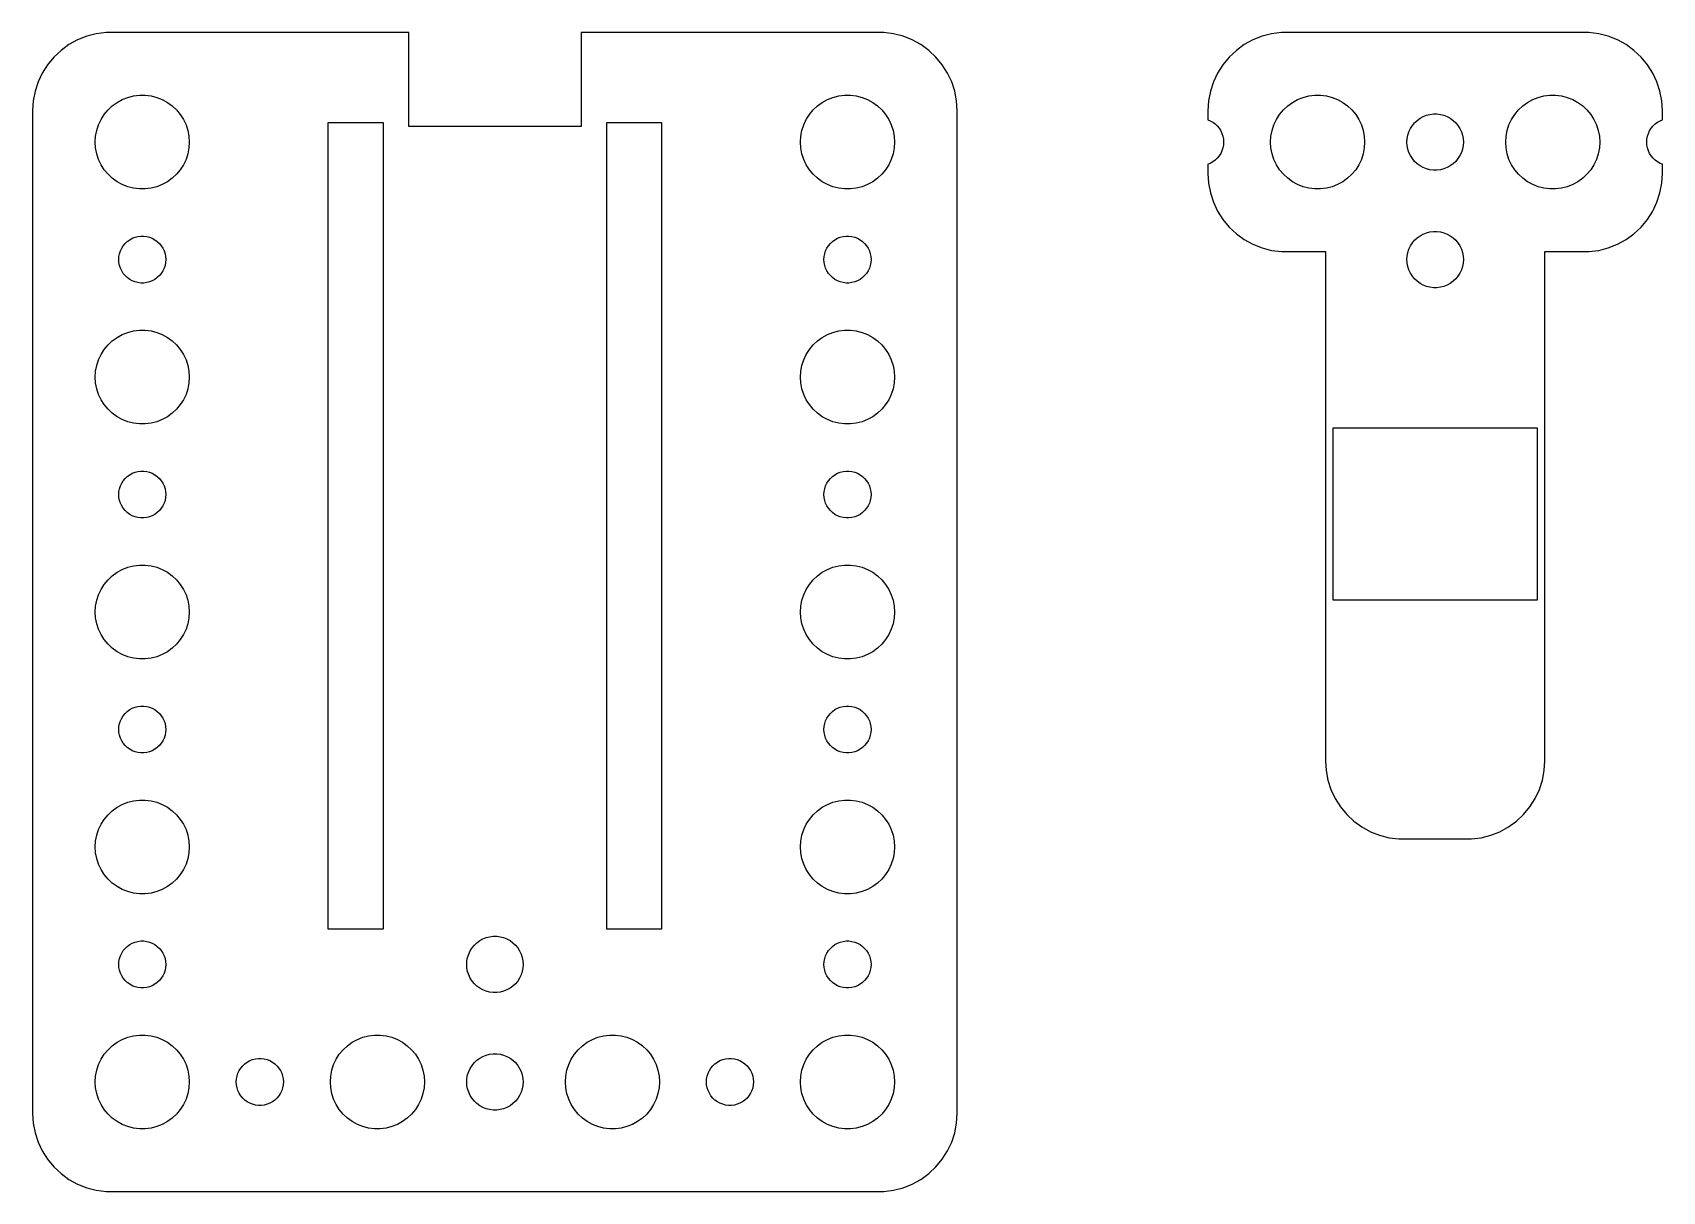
# Model space of a CAD drawing. Header units: metres. Extents: x -30 to 74, y -37 to 37.
import ezdxf

# ---------------------------------------------------------------- set-up
doc = ezdxf.new("R2010")
doc.units = ezdxf.units.M

msp = doc.modelspace()

# ---------------------------------------------------------------- linework, layer by layer
for p, q in [((-26.6289, 36.5241), (-27.1791, 36.2216)), ((-26.0451, 36.7553), (-26.6289, 36.5241)), ((-25.4369, 36.9114), (-26.0451, 36.7553)), ((-24.8139, 36.9901), (-25.4369, 36.9114)), ((-5.5, 36.9901), (-24.8139, 36.9901)), ((-5.5, 31), (-5.5, 36.9901)), ((24.8139, 36.9901), (5.5, 36.9901)), ((5.5, 36.9901), (5.5, 31)), ((25.4369, 36.9114), (24.8139, 36.9901)), ((26.0451, 36.7553), (25.4369, 36.9114)), ((26.6289, 36.5241), (26.0451, 36.7553)), ((27.1791, 36.2216), (26.6289, 36.5241)), ((48.3711, 36.5241), (47.8209, 36.2216)), ((48.9549, 36.7553), (48.3711, 36.5241)), ((49.5631, 36.9114), (48.9549, 36.7553)), ((50.186, 36.9901), (49.5631, 36.9114)), ((69.8139, 36.9901), (50.186, 36.9901)), ((70.4369, 36.9114), (69.8139, 36.9901)), ((71.0451, 36.7553), (70.4369, 36.9114)), ((71.6289, 36.5241), (71.0451, 36.7553)), ((72.1791, 36.2216), (71.6289, 36.5241)), ((-28.1448, 35.4227), (-28.5451, 34.9389)), ((-27.6871, 35.8526), (-28.1448, 35.4227)), ((-27.1791, 36.2216), (-27.6871, 35.8526)), ((27.6871, 35.8526), (27.1791, 36.2216)), ((28.1448, 35.4227), (27.6871, 35.8526)), ((28.5451, 34.9389), (28.1448, 35.4227)), ((46.8551, 35.4227), (46.4549, 34.9389)), ((47.3129, 35.8526), (46.8551, 35.4227)), ((47.8209, 36.2216), (47.3129, 35.8526)), ((72.6871, 35.8526), (72.1791, 36.2216)), ((73.1448, 35.4227), (72.6871, 35.8526)), ((73.5451, 34.9389), (73.1448, 35.4227)), ((-28.8815, 34.4088), (-29.1489, 33.8406)), ((-28.5451, 34.9389), (-28.8815, 34.4088)), ((28.8815, 34.4088), (28.5451, 34.9389)), ((29.1489, 33.8406), (28.8815, 34.4088)), ((46.1185, 34.4088), (45.8511, 33.8406)), ((46.4549, 34.9389), (46.1185, 34.4088)), ((73.8815, 34.4088), (73.5451, 34.9389)), ((74.1489, 33.8406), (73.8815, 34.4088)), ((-29.1489, 33.8406), (-29.3429, 33.2434)), ((29.3429, 33.2434), (29.1489, 33.8406)), ((45.8511, 33.8406), (45.6571, 33.2434)), ((74.3429, 33.2434), (74.1489, 33.8406)), ((-29.4606, 32.6267), (-29.5, 32)), ((-29.3429, 33.2434), (-29.4606, 32.6267)), ((-24.6869, 32.0536), (-24.4123, 32.3115)), ((-24.4123, 32.3115), (-24.1075, 32.533)), ((-24.1075, 32.533), (-23.7773, 32.7145)), ((-23.7773, 32.7145), (-23.427, 32.8532)), ((-23.427, 32.8532), (-23.0621, 32.9469)), ((-23.0621, 32.9469), (-22.6884, 32.9941)), ((-22.6884, 32.9941), (-22.3116, 32.9941)), ((-22.3116, 32.9941), (-21.9379, 32.9469)), ((-21.9379, 32.9469), (-21.5729, 32.8532)), ((-21.5729, 32.8532), (-21.2227, 32.7145)), ((-21.2227, 32.7145), (-20.8925, 32.533)), ((-20.8925, 32.533), (-20.5877, 32.3115)), ((-20.5877, 32.3115), (-20.3131, 32.0536)), ((20.3131, 32.0536), (20.5877, 32.3115)), ((20.5877, 32.3115), (20.8925, 32.533)), ((20.8925, 32.533), (21.2227, 32.7145)), ((21.2227, 32.7145), (21.5729, 32.8532)), ((21.5729, 32.8532), (21.9379, 32.9469)), ((21.9379, 32.9469), (22.3116, 32.9941)), ((22.3116, 32.9941), (22.6884, 32.9941)), ((22.6884, 32.9941), (23.0621, 32.9469)), ((23.0621, 32.9469), (23.427, 32.8532)), ((23.427, 32.8532), (23.7773, 32.7145)), ((23.7773, 32.7145), (24.1075, 32.533)), ((24.1075, 32.533), (24.4123, 32.3115)), ((24.4123, 32.3115), (24.6869, 32.0536)), ((29.4606, 32.6267), (29.3429, 33.2434)), ((29.5, 32), (29.4606, 32.6267)), ((45.5394, 32.6267), (45.5, 32)), ((45.6571, 33.2434), (45.5394, 32.6267)), ((50.3131, 32.0536), (50.5877, 32.3115)), ((50.5877, 32.3115), (50.8925, 32.533)), ((50.8925, 32.533), (51.2227, 32.7145)), ((51.2227, 32.7145), (51.5729, 32.8532)), ((51.5729, 32.8532), (51.9379, 32.9469)), ((51.9379, 32.9469), (52.3116, 32.9941)), ((52.3116, 32.9941), (52.6884, 32.9941)), ((52.6884, 32.9941), (53.0621, 32.9469)), ((53.0621, 32.9469), (53.427, 32.8532)), ((53.427, 32.8532), (53.7773, 32.7145)), ((53.7773, 32.7145), (54.1075, 32.533)), ((54.1075, 32.533), (54.4123, 32.3115)), ((54.4123, 32.3115), (54.6869, 32.0536)), ((65.3131, 32.0536), (65.5877, 32.3115)), ((65.5877, 32.3115), (65.8925, 32.533)), ((65.8925, 32.533), (66.2227, 32.7145)), ((66.2227, 32.7145), (66.573, 32.8532)), ((66.573, 32.8532), (66.9379, 32.9469)), ((66.9379, 32.9469), (67.3116, 32.9941)), ((67.3116, 32.9941), (67.6884, 32.9941)), ((67.6884, 32.9941), (68.0621, 32.9469)), ((68.0621, 32.9469), (68.427, 32.8532)), ((68.427, 32.8532), (68.7773, 32.7145)), ((68.7773, 32.7145), (69.1075, 32.533)), ((69.1075, 32.533), (69.4123, 32.3115)), ((69.4123, 32.3115), (69.6869, 32.0536)), ((74.4606, 32.6267), (74.3429, 33.2434)), ((74.5, 32), (74.4606, 32.6267)), ((-29.5, 32), (-29.5, -32)), ((-25.2893, 31.1044), (-25.1289, 31.4453)), ((-25.1289, 31.4453), (-24.927, 31.7634)), ((-24.927, 31.7634), (-24.6869, 32.0536)), ((-20.3131, 32.0536), (-20.0729, 31.7634)), ((-20.0729, 31.7634), (-19.8711, 31.4453)), ((-19.8711, 31.4453), (-19.7107, 31.1044)), ((-10.64, -20.25), (-10.64, 31.25)), ((-10.64, 31.25), (-7.14, 31.25)), ((-7.14, 31.25), (-7.14, -20.25)), ((7.14, -20.25), (7.14, 31.25)), ((7.14, 31.25), (10.64, 31.25)), ((10.64, 31.25), (10.64, -20.25)), ((19.7107, 31.1044), (19.8711, 31.4453)), ((19.8711, 31.4453), (20.0729, 31.7634)), ((20.0729, 31.7634), (20.3131, 32.0536)), ((24.6869, 32.0536), (24.927, 31.7634)), ((24.927, 31.7634), (25.1289, 31.4453)), ((25.1289, 31.4453), (25.2893, 31.1044)), ((29.5, -32), (29.5, 32)), ((45.5, 32), (45.5, 31.4121)), ((45.5, 31.4121), (45.6387, 31.3572)), ((45.6387, 31.3572), (45.8037, 31.2665)), ((45.8037, 31.2665), (45.9561, 31.1558)), ((49.7107, 31.1044), (49.8711, 31.4453)), ((49.8711, 31.4453), (50.0729, 31.7634)), ((50.0729, 31.7634), (50.3131, 32.0536)), ((54.6869, 32.0536), (54.927, 31.7634)), ((54.927, 31.7634), (55.1289, 31.4453)), ((55.1289, 31.4453), (55.2893, 31.1044)), ((58.5438, 31.058), (58.6879, 31.2322)), ((58.6879, 31.2322), (58.8526, 31.3869)), ((58.8526, 31.3869), (59.0355, 31.5198)), ((59.0355, 31.5198), (59.2336, 31.6287)), ((59.2336, 31.6287), (59.4438, 31.7119)), ((59.4438, 31.7119), (59.6627, 31.7681)), ((59.6627, 31.7681), (59.887, 31.7964)), ((59.887, 31.7964), (60.113, 31.7964)), ((60.113, 31.7964), (60.3373, 31.7681)), ((60.3373, 31.7681), (60.5562, 31.7119)), ((60.5562, 31.7119), (60.7664, 31.6287)), ((60.7664, 31.6287), (60.9645, 31.5198)), ((60.9645, 31.5198), (61.1474, 31.3869)), ((61.1474, 31.3869), (61.3121, 31.2322)), ((61.3121, 31.2322), (61.4562, 31.058)), ((64.7107, 31.1044), (64.8711, 31.4453)), ((64.8711, 31.4453), (65.073, 31.7634)), ((65.073, 31.7634), (65.3131, 32.0536)), ((69.6869, 32.0536), (69.927, 31.7634)), ((69.927, 31.7634), (70.1289, 31.4453)), ((70.1289, 31.4453), (70.2893, 31.1044)), ((74.0439, 31.1558), (74.1963, 31.2665)), ((74.1963, 31.2665), (74.3613, 31.3572)), ((74.3613, 31.3572), (74.5, 31.4121)), ((74.5, 31.4121), (74.5, 32)), ((-25.5, 30), (-25.4763, 30.376)), ((-25.4763, 30.376), (-25.4057, 30.7461)), ((-25.4057, 30.7461), (-25.2893, 31.1044)), ((-19.7107, 31.1044), (-19.5942, 30.7461)), ((-19.5942, 30.7461), (-19.5237, 30.376)), ((-19.5237, 30.376), (-19.5, 30)), ((5.5, 31), (-5.5, 31)), ((19.5, 30), (19.5237, 30.376)), ((19.5237, 30.376), (19.5942, 30.7461)), ((19.5942, 30.7461), (19.7107, 31.1044)), ((25.2893, 31.1044), (25.4057, 30.7461)), ((25.4057, 30.7461), (25.4763, 30.376)), ((25.4763, 30.376), (25.5, 30)), ((45.9561, 31.1558), (46.0934, 31.0268)), ((46.0934, 31.0268), (46.2135, 30.8817)), ((46.2135, 30.8817), (46.3145, 30.7226)), ((46.3145, 30.7226), (46.3947, 30.5522)), ((46.3947, 30.5522), (46.4529, 30.373)), ((46.4529, 30.373), (46.4882, 30.188)), ((46.4882, 30.188), (46.5, 30)), ((49.5, 30), (49.5237, 30.376)), ((49.5237, 30.376), (49.5942, 30.7461)), ((49.5942, 30.7461), (49.7107, 31.1044)), ((55.2893, 31.1044), (55.4057, 30.7461)), ((55.4057, 30.7461), (55.4763, 30.376)), ((55.4763, 30.376), (55.5, 30)), ((58.2, 30), (58.2142, 30.2256)), ((58.2142, 30.2256), (58.2565, 30.4476)), ((58.2565, 30.4476), (58.3264, 30.6626)), ((58.3264, 30.6626), (58.4226, 30.8672)), ((58.4226, 30.8672), (58.5438, 31.058)), ((61.4562, 31.058), (61.5773, 30.8672)), ((61.5773, 30.8672), (61.6736, 30.6626)), ((61.6736, 30.6626), (61.7434, 30.4476)), ((61.7434, 30.4476), (61.7858, 30.2256)), ((61.7858, 30.2256), (61.8, 30)), ((64.5, 30), (64.5237, 30.376)), ((64.5237, 30.376), (64.5943, 30.7461)), ((64.5943, 30.7461), (64.7107, 31.1044)), ((70.2893, 31.1044), (70.4057, 30.7461)), ((70.4057, 30.7461), (70.4763, 30.376)), ((70.4763, 30.376), (70.5, 30)), ((73.5, 30), (73.5118, 30.188)), ((73.5118, 30.188), (73.5471, 30.373)), ((73.5471, 30.373), (73.6053, 30.5522)), ((73.6053, 30.5522), (73.6855, 30.7226)), ((73.6855, 30.7226), (73.7865, 30.8817)), ((73.7865, 30.8817), (73.9065, 31.0268)), ((73.9065, 31.0268), (74.0439, 31.1558)), ((-25.4763, 29.624), (-25.5, 30)), ((-25.4057, 29.2539), (-25.4763, 29.624)), ((-25.2893, 28.8956), (-25.4057, 29.2539)), ((-19.5942, 29.2539), (-19.7107, 28.8956)), ((-19.5237, 29.624), (-19.5942, 29.2539)), ((-19.5, 30), (-19.5237, 29.624)), ((19.5237, 29.624), (19.5, 30)), ((19.5942, 29.2539), (19.5237, 29.624)), ((19.7107, 28.8956), (19.5942, 29.2539)), ((25.4057, 29.2539), (25.2893, 28.8956)), ((25.4763, 29.624), (25.4057, 29.2539)), ((25.5, 30), (25.4763, 29.624)), ((46.3145, 29.2774), (46.2135, 29.1183)), ((46.3947, 29.4478), (46.3145, 29.2774)), ((46.4529, 29.627), (46.3947, 29.4478)), ((46.4882, 29.812), (46.4529, 29.627)), ((46.5, 30), (46.4882, 29.812)), ((49.5237, 29.624), (49.5, 30)), ((49.5942, 29.2539), (49.5237, 29.624)), ((49.7107, 28.8956), (49.5942, 29.2539)), ((55.4057, 29.2539), (55.2893, 28.8956)), ((55.4763, 29.624), (55.4057, 29.2539)), ((55.5, 30), (55.4763, 29.624)), ((58.2142, 29.7744), (58.2, 30)), ((58.2565, 29.5524), (58.2142, 29.7744)), ((58.3264, 29.3374), (58.2565, 29.5524)), ((58.4226, 29.1328), (58.3264, 29.3374)), ((58.5438, 28.942), (58.4226, 29.1328)), ((61.5773, 29.1328), (61.4562, 28.942)), ((61.6736, 29.3374), (61.5773, 29.1328)), ((61.7434, 29.5524), (61.6736, 29.3374)), ((61.7858, 29.7744), (61.7434, 29.5524)), ((61.8, 30), (61.7858, 29.7744)), ((64.5237, 29.624), (64.5, 30)), ((64.5943, 29.2539), (64.5237, 29.624)), ((64.7107, 28.8956), (64.5943, 29.2539)), ((70.4057, 29.2539), (70.2893, 28.8956)), ((70.4763, 29.624), (70.4057, 29.2539)), ((70.5, 30), (70.4763, 29.624)), ((73.5118, 29.812), (73.5, 30)), ((73.5471, 29.627), (73.5118, 29.812)), ((73.6053, 29.4478), (73.5471, 29.627)), ((73.6855, 29.2774), (73.6053, 29.4478)), ((73.7865, 29.1183), (73.6855, 29.2774)), ((-25.1289, 28.5547), (-25.2893, 28.8956)), ((-24.927, 28.2366), (-25.1289, 28.5547)), ((-24.6869, 27.9464), (-24.927, 28.2366)), ((-20.0729, 28.2366), (-20.3131, 27.9464)), ((-19.8711, 28.5547), (-20.0729, 28.2366)), ((-19.7107, 28.8956), (-19.8711, 28.5547)), ((19.8711, 28.5547), (19.7107, 28.8956)), ((20.0729, 28.2366), (19.8711, 28.5547)), ((20.3131, 27.9464), (20.0729, 28.2366)), ((24.927, 28.2366), (24.6869, 27.9464)), ((25.1289, 28.5547), (24.927, 28.2366)), ((25.2893, 28.8956), (25.1289, 28.5547)), ((45.6387, 28.6427), (45.5, 28.5878)), ((45.5, 28.5878), (45.5, 28)), ((45.8037, 28.7335), (45.6387, 28.6427)), ((45.9561, 28.8442), (45.8037, 28.7335)), ((46.0934, 28.9732), (45.9561, 28.8442)), ((46.2135, 29.1183), (46.0934, 28.9732)), ((49.8711, 28.5547), (49.7107, 28.8956)), ((50.0729, 28.2366), (49.8711, 28.5547)), ((50.3131, 27.9464), (50.0729, 28.2366)), ((54.927, 28.2366), (54.6869, 27.9464)), ((55.1289, 28.5547), (54.927, 28.2366)), ((55.2893, 28.8956), (55.1289, 28.5547)), ((58.6879, 28.7678), (58.5438, 28.942)), ((58.8526, 28.6131), (58.6879, 28.7678)), ((59.0355, 28.4802), (58.8526, 28.6131)), ((59.2336, 28.3713), (59.0355, 28.4802)), ((59.4438, 28.2881), (59.2336, 28.3713)), ((59.6627, 28.2319), (59.4438, 28.2881)), ((59.887, 28.2036), (59.6627, 28.2319)), ((60.113, 28.2036), (59.887, 28.2036)), ((60.3373, 28.2319), (60.113, 28.2036)), ((60.5562, 28.2881), (60.3373, 28.2319)), ((60.7664, 28.3713), (60.5562, 28.2881)), ((60.9645, 28.4802), (60.7664, 28.3713)), ((61.1474, 28.6131), (60.9645, 28.4802)), ((61.3121, 28.7678), (61.1474, 28.6131)), ((61.4562, 28.942), (61.3121, 28.7678)), ((64.8711, 28.5547), (64.7107, 28.8956)), ((65.073, 28.2366), (64.8711, 28.5547)), ((65.3131, 27.9464), (65.073, 28.2366)), ((69.927, 28.2366), (69.6869, 27.9464)), ((70.1289, 28.5547), (69.927, 28.2366)), ((70.2893, 28.8956), (70.1289, 28.5547)), ((73.9065, 28.9732), (73.7865, 29.1183)), ((74.0439, 28.8442), (73.9065, 28.9732)), ((74.1963, 28.7335), (74.0439, 28.8442)), ((74.3613, 28.6427), (74.1963, 28.7335)), ((74.5, 28.5878), (74.3613, 28.6427)), ((74.5, 28), (74.5, 28.5878)), ((-24.4123, 27.6884), (-24.6869, 27.9464)), ((-24.1075, 27.467), (-24.4123, 27.6884)), ((-23.7773, 27.2855), (-24.1075, 27.467)), ((-23.427, 27.1468), (-23.7773, 27.2855)), ((-23.0621, 27.0531), (-23.427, 27.1468)), ((-22.6884, 27.0059), (-23.0621, 27.0531)), ((-21.9379, 27.0531), (-22.3116, 27.0059)), ((-21.5729, 27.1468), (-21.9379, 27.0531)), ((-21.2227, 27.2855), (-21.5729, 27.1468)), ((-20.8925, 27.467), (-21.2227, 27.2855)), ((-20.5877, 27.6884), (-20.8925, 27.467)), ((-20.3131, 27.9464), (-20.5877, 27.6884)), ((20.5877, 27.6884), (20.3131, 27.9464)), ((20.8925, 27.467), (20.5877, 27.6884)), ((21.2227, 27.2855), (20.8925, 27.467)), ((21.5729, 27.1468), (21.2227, 27.2855)), ((21.9379, 27.0531), (21.5729, 27.1468)), ((22.3116, 27.0059), (21.9379, 27.0531)), ((23.0621, 27.0531), (22.6884, 27.0059)), ((23.427, 27.1468), (23.0621, 27.0531)), ((23.7773, 27.2855), (23.427, 27.1468)), ((24.1075, 27.467), (23.7773, 27.2855)), ((24.4123, 27.6884), (24.1075, 27.467)), ((24.6869, 27.9464), (24.4123, 27.6884)), ((45.5, 28), (45.5394, 27.3733)), ((45.5394, 27.3733), (45.6571, 26.7565)), ((50.5877, 27.6884), (50.3131, 27.9464)), ((50.8925, 27.467), (50.5877, 27.6884)), ((51.2227, 27.2855), (50.8925, 27.467)), ((51.5729, 27.1468), (51.2227, 27.2855)), ((51.9379, 27.0531), (51.5729, 27.1468)), ((52.3116, 27.0059), (51.9379, 27.0531)), ((53.0621, 27.0531), (52.6884, 27.0059)), ((53.427, 27.1468), (53.0621, 27.0531)), ((53.7773, 27.2855), (53.427, 27.1468)), ((54.1075, 27.467), (53.7773, 27.2855)), ((54.4123, 27.6884), (54.1075, 27.467)), ((54.6869, 27.9464), (54.4123, 27.6884)), ((65.5877, 27.6884), (65.3131, 27.9464)), ((65.8925, 27.467), (65.5877, 27.6884)), ((66.2227, 27.2855), (65.8925, 27.467)), ((66.573, 27.1468), (66.2227, 27.2855)), ((66.9379, 27.0531), (66.573, 27.1468)), ((67.3116, 27.0059), (66.9379, 27.0531)), ((68.0621, 27.0531), (67.6884, 27.0059)), ((68.427, 27.1468), (68.0621, 27.0531)), ((68.7773, 27.2855), (68.427, 27.1468)), ((69.1075, 27.467), (68.7773, 27.2855)), ((69.4123, 27.6884), (69.1075, 27.467)), ((69.6869, 27.9464), (69.4123, 27.6884)), ((74.3429, 26.7565), (74.4606, 27.3733)), ((74.4606, 27.3733), (74.5, 28)), ((-22.3116, 27.0059), (-22.6884, 27.0059)), ((22.6884, 27.0059), (22.3116, 27.0059)), ((45.6571, 26.7565), (45.8511, 26.1594)), ((45.8511, 26.1594), (46.1185, 25.5912)), ((52.6884, 27.0059), (52.3116, 27.0059)), ((67.6884, 27.0059), (67.3116, 27.0059)), ((73.8815, 25.5912), (74.1489, 26.1594)), ((74.1489, 26.1594), (74.3429, 26.7565)), ((46.1185, 25.5912), (46.4549, 25.0611)), ((46.4549, 25.0611), (46.8551, 24.5773)), ((73.1448, 24.5773), (73.5451, 25.0611)), ((73.5451, 25.0611), (73.8815, 25.5912)), ((-23.1387, 23.8572), (-22.9635, 23.9266)), ((-22.9635, 23.9266), (-22.7811, 23.9734)), ((-22.7811, 23.9734), (-22.5942, 23.997)), ((-22.5942, 23.997), (-22.4058, 23.997)), ((-22.4058, 23.997), (-22.2189, 23.9734)), ((-22.2189, 23.9734), (-22.0365, 23.9266)), ((-22.0365, 23.9266), (-21.8613, 23.8572)), ((21.8613, 23.8572), (22.0365, 23.9266)), ((22.0365, 23.9266), (22.2189, 23.9734)), ((22.2189, 23.9734), (22.4058, 23.997)), ((22.4058, 23.997), (22.5942, 23.997)), ((22.5942, 23.997), (22.7811, 23.9734)), ((22.7811, 23.9734), (22.9635, 23.9266)), ((22.9635, 23.9266), (23.1387, 23.8572)), ((46.8551, 24.5773), (47.3129, 24.1474)), ((47.3129, 24.1474), (47.8209, 23.7784)), ((58.8526, 23.8869), (59.0355, 24.0198)), ((59.0355, 24.0198), (59.2336, 24.1287)), ((59.2336, 24.1287), (59.4438, 24.2119)), ((59.4438, 24.2119), (59.6627, 24.2681)), ((59.6627, 24.2681), (59.887, 24.2964)), ((59.887, 24.2964), (60.113, 24.2964)), ((60.113, 24.2964), (60.3373, 24.2681)), ((60.3373, 24.2681), (60.5562, 24.2119)), ((60.5562, 24.2119), (60.7664, 24.1287)), ((60.7664, 24.1287), (60.9645, 24.0198)), ((60.9645, 24.0198), (61.1474, 23.8869)), ((72.1791, 23.7784), (72.6871, 24.1474)), ((72.6871, 24.1474), (73.1448, 24.5773)), ((-23.9529, 22.873), (-23.8947, 23.0522)), ((-23.8947, 23.0522), (-23.8145, 23.2226)), ((-23.8145, 23.2226), (-23.7135, 23.3817)), ((-23.7135, 23.3817), (-23.5934, 23.5268)), ((-23.5934, 23.5268), (-23.4561, 23.6558)), ((-23.4561, 23.6558), (-23.3037, 23.7665)), ((-23.3037, 23.7665), (-23.1387, 23.8572)), ((-21.8613, 23.8572), (-21.6963, 23.7665)), ((-21.6963, 23.7665), (-21.5439, 23.6558)), ((-21.5439, 23.6558), (-21.4065, 23.5268)), ((-21.4065, 23.5268), (-21.2865, 23.3817)), ((-21.2865, 23.3817), (-21.1855, 23.2226)), ((-21.1855, 23.2226), (-21.1053, 23.0522)), ((-21.1053, 23.0522), (-21.0471, 22.873)), ((21.0471, 22.873), (21.1053, 23.0522)), ((21.1053, 23.0522), (21.1855, 23.2226)), ((21.1855, 23.2226), (21.2865, 23.3817)), ((21.2865, 23.3817), (21.4065, 23.5268)), ((21.4065, 23.5268), (21.5439, 23.6558)), ((21.5439, 23.6558), (21.6963, 23.7665)), ((21.6963, 23.7665), (21.8613, 23.8572)), ((23.1387, 23.8572), (23.3037, 23.7665)), ((23.3037, 23.7665), (23.4561, 23.6558)), ((23.4561, 23.6558), (23.5934, 23.5268)), ((23.5934, 23.5268), (23.7135, 23.3817)), ((23.7135, 23.3817), (23.8145, 23.2226)), ((23.8145, 23.2226), (23.8947, 23.0522)), ((23.8947, 23.0522), (23.9529, 22.873)), ((47.8209, 23.7784), (48.3711, 23.4759)), ((48.3711, 23.4759), (48.9549, 23.2447)), ((48.9549, 23.2447), (49.5631, 23.0886)), ((49.5631, 23.0886), (50.186, 23.0099)), ((50.186, 23.0099), (53, 23.0099)), ((53, 23.0099), (53, -9.5)), ((58.2142, 22.7256), (58.2565, 22.9476)), ((58.2565, 22.9476), (58.3264, 23.1626)), ((58.3264, 23.1626), (58.4226, 23.3672)), ((58.4226, 23.3672), (58.5438, 23.558)), ((58.5438, 23.558), (58.6879, 23.7322)), ((58.6879, 23.7322), (58.8526, 23.8869)), ((61.1474, 23.8869), (61.3121, 23.7322)), ((61.3121, 23.7322), (61.4562, 23.558)), ((61.4562, 23.558), (61.5773, 23.3672)), ((61.5773, 23.3672), (61.6736, 23.1626)), ((61.6736, 23.1626), (61.7434, 22.9476)), ((61.7434, 22.9476), (61.7858, 22.7256)), ((67, -9.5), (67, 23.0099)), ((67, 23.0099), (69.8139, 23.0099)), ((69.8139, 23.0099), (70.4369, 23.0886)), ((70.4369, 23.0886), (71.0451, 23.2447)), ((71.0451, 23.2447), (71.6289, 23.4759)), ((71.6289, 23.4759), (72.1791, 23.7784)), ((-24, 22.5), (-23.9882, 22.688)), ((-23.9882, 22.312), (-24, 22.5)), ((-23.9882, 22.688), (-23.9529, 22.873)), ((-23.9529, 22.127), (-23.9882, 22.312)), ((-23.8947, 21.9478), (-23.9529, 22.127)), ((-23.8145, 21.7774), (-23.8947, 21.9478)), ((-21.1053, 21.9478), (-21.1855, 21.7774)), ((-21.0471, 22.127), (-21.1053, 21.9478)), ((-21.0471, 22.873), (-21.0118, 22.688)), ((-21.0118, 22.312), (-21.0471, 22.127)), ((-21.0118, 22.688), (-21, 22.5)), ((-21, 22.5), (-21.0118, 22.312)), ((21, 22.5), (21.0118, 22.688)), ((21.0118, 22.312), (21, 22.5)), ((21.0118, 22.688), (21.0471, 22.873)), ((21.0471, 22.127), (21.0118, 22.312)), ((21.1053, 21.9478), (21.0471, 22.127)), ((21.1855, 21.7774), (21.1053, 21.9478)), ((23.8947, 21.9478), (23.8145, 21.7774)), ((23.9529, 22.127), (23.8947, 21.9478)), ((23.9529, 22.873), (23.9882, 22.688)), ((23.9882, 22.312), (23.9529, 22.127)), ((23.9882, 22.688), (24, 22.5)), ((24, 22.5), (23.9882, 22.312)), ((58.2, 22.5), (58.2142, 22.7256)), ((58.2142, 22.2744), (58.2, 22.5)), ((58.2565, 22.0524), (58.2142, 22.2744)), ((58.3264, 21.8374), (58.2565, 22.0524)), ((61.7434, 22.0524), (61.6736, 21.8374)), ((61.7858, 22.2744), (61.7434, 22.0524)), ((61.7858, 22.7256), (61.8, 22.5)), ((61.8, 22.5), (61.7858, 22.2744)), ((-23.7135, 21.6183), (-23.8145, 21.7774)), ((-23.5934, 21.4732), (-23.7135, 21.6183)), ((-23.4561, 21.3442), (-23.5934, 21.4732)), ((-23.3037, 21.2335), (-23.4561, 21.3442)), ((-23.1387, 21.1427), (-23.3037, 21.2335)), ((-22.9635, 21.0734), (-23.1387, 21.1427)), ((-22.7811, 21.0266), (-22.9635, 21.0734)), ((-22.5942, 21.003), (-22.7811, 21.0266)), ((-22.4058, 21.003), (-22.5942, 21.003)), ((-22.2189, 21.0266), (-22.4058, 21.003)), ((-22.0365, 21.0734), (-22.2189, 21.0266)), ((-21.8613, 21.1427), (-22.0365, 21.0734)), ((-21.6963, 21.2335), (-21.8613, 21.1427)), ((-21.5439, 21.3442), (-21.6963, 21.2335)), ((-21.4065, 21.4732), (-21.5439, 21.3442)), ((-21.2865, 21.6183), (-21.4065, 21.4732)), ((-21.1855, 21.7774), (-21.2865, 21.6183)), ((21.2865, 21.6183), (21.1855, 21.7774)), ((21.4065, 21.4732), (21.2865, 21.6183)), ((21.5439, 21.3442), (21.4065, 21.4732)), ((21.6963, 21.2335), (21.5439, 21.3442)), ((21.8613, 21.1427), (21.6963, 21.2335)), ((22.0365, 21.0734), (21.8613, 21.1427)), ((22.2189, 21.0266), (22.0365, 21.0734)), ((22.4058, 21.003), (22.2189, 21.0266)), ((22.5942, 21.003), (22.4058, 21.003)), ((22.7811, 21.0266), (22.5942, 21.003)), ((22.9635, 21.0734), (22.7811, 21.0266)), ((23.1387, 21.1427), (22.9635, 21.0734)), ((23.3037, 21.2335), (23.1387, 21.1427)), ((23.4561, 21.3442), (23.3037, 21.2335)), ((23.5934, 21.4732), (23.4561, 21.3442)), ((23.7135, 21.6183), (23.5934, 21.4732)), ((23.8145, 21.7774), (23.7135, 21.6183)), ((58.4226, 21.6328), (58.3264, 21.8374)), ((58.5438, 21.442), (58.4226, 21.6328)), ((58.6879, 21.2678), (58.5438, 21.442)), ((58.8526, 21.1131), (58.6879, 21.2678)), ((59.0355, 20.9802), (58.8526, 21.1131)), ((59.2336, 20.8713), (59.0355, 20.9802)), ((59.4438, 20.7881), (59.2336, 20.8713)), ((60.7664, 20.8713), (60.5562, 20.7881)), ((60.9645, 20.9802), (60.7664, 20.8713)), ((61.1474, 21.1131), (60.9645, 20.9802)), ((61.3121, 21.2678), (61.1474, 21.1131)), ((61.4562, 21.442), (61.3121, 21.2678)), ((61.5773, 21.6328), (61.4562, 21.442)), ((61.6736, 21.8374), (61.5773, 21.6328)), ((59.6627, 20.7319), (59.4438, 20.7881)), ((59.887, 20.7036), (59.6627, 20.7319)), ((60.113, 20.7036), (59.887, 20.7036)), ((60.3373, 20.7319), (60.113, 20.7036)), ((60.5562, 20.7881), (60.3373, 20.7319)), ((-24.1075, 17.533), (-23.7773, 17.7145)), ((-23.7773, 17.7145), (-23.427, 17.8532)), ((-23.427, 17.8532), (-23.0621, 17.9469)), ((-23.0621, 17.9469), (-22.6884, 17.9941)), ((-22.6884, 17.9941), (-22.3116, 17.9941)), ((-22.3116, 17.9941), (-21.9379, 17.9469)), ((-21.9379, 17.9469), (-21.5729, 17.8532)), ((-21.5729, 17.8532), (-21.2227, 17.7145)), ((-21.2227, 17.7145), (-20.8925, 17.533)), ((20.8925, 17.533), (21.2227, 17.7145)), ((21.2227, 17.7145), (21.5729, 17.8532)), ((21.5729, 17.8532), (21.9379, 17.9469)), ((21.9379, 17.9469), (22.3116, 17.9941)), ((22.3116, 17.9941), (22.6884, 17.9941)), ((22.6884, 17.9941), (23.0621, 17.9469)), ((23.0621, 17.9469), (23.427, 17.8532)), ((23.427, 17.8532), (23.7773, 17.7145)), ((23.7773, 17.7145), (24.1075, 17.533)), ((-25.1289, 16.4453), (-24.927, 16.7634)), ((-24.927, 16.7634), (-24.6869, 17.0536)), ((-24.6869, 17.0536), (-24.4123, 17.3115)), ((-24.4123, 17.3115), (-24.1075, 17.533)), ((-20.8925, 17.533), (-20.5877, 17.3115)), ((-20.5877, 17.3115), (-20.3131, 17.0536)), ((-20.3131, 17.0536), (-20.0729, 16.7634)), ((-20.0729, 16.7634), (-19.8711, 16.4453)), ((19.8711, 16.4453), (20.0729, 16.7634)), ((20.0729, 16.7634), (20.3131, 17.0536)), ((20.3131, 17.0536), (20.5877, 17.3115)), ((20.5877, 17.3115), (20.8925, 17.533)), ((24.1075, 17.533), (24.4123, 17.3115)), ((24.4123, 17.3115), (24.6869, 17.0536)), ((24.6869, 17.0536), (24.927, 16.7634)), ((24.927, 16.7634), (25.1289, 16.4453)), ((-25.4763, 15.376), (-25.4057, 15.7461)), ((-25.4057, 15.7461), (-25.2893, 16.1044)), ((-25.2893, 16.1044), (-25.1289, 16.4453)), ((-19.8711, 16.4453), (-19.7107, 16.1044)), ((-19.7107, 16.1044), (-19.5942, 15.7461)), ((-19.5942, 15.7461), (-19.5237, 15.376)), ((19.5237, 15.376), (19.5942, 15.7461)), ((19.5942, 15.7461), (19.7107, 16.1044)), ((19.7107, 16.1044), (19.8711, 16.4453)), ((25.1289, 16.4453), (25.2893, 16.1044)), ((25.2893, 16.1044), (25.4057, 15.7461)), ((25.4057, 15.7461), (25.4763, 15.376)), ((-25.5, 15), (-25.4763, 15.376)), ((-25.4763, 14.624), (-25.5, 15)), ((-25.4057, 14.2539), (-25.4763, 14.624)), ((-19.5237, 14.624), (-19.5942, 14.2539)), ((-19.5237, 15.376), (-19.5, 15)), ((-19.5, 15), (-19.5237, 14.624)), ((19.5, 15), (19.5237, 15.376)), ((19.5237, 14.624), (19.5, 15)), ((19.5942, 14.2539), (19.5237, 14.624)), ((25.4763, 14.624), (25.4057, 14.2539)), ((25.4763, 15.376), (25.5, 15)), ((25.5, 15), (25.4763, 14.624)), ((-25.2893, 13.8956), (-25.4057, 14.2539)), ((-25.1289, 13.5547), (-25.2893, 13.8956)), ((-24.927, 13.2366), (-25.1289, 13.5547)), ((-19.8711, 13.5547), (-20.0729, 13.2366)), ((-19.7107, 13.8956), (-19.8711, 13.5547)), ((-19.5942, 14.2539), (-19.7107, 13.8956)), ((19.7107, 13.8956), (19.5942, 14.2539)), ((19.8711, 13.5547), (19.7107, 13.8956)), ((20.0729, 13.2366), (19.8711, 13.5547)), ((25.1289, 13.5547), (24.927, 13.2366)), ((25.2893, 13.8956), (25.1289, 13.5547)), ((25.4057, 14.2539), (25.2893, 13.8956)), ((-24.6869, 12.9464), (-24.927, 13.2366)), ((-24.4123, 12.6884), (-24.6869, 12.9464)), ((-24.1075, 12.467), (-24.4123, 12.6884)), ((-20.5877, 12.6884), (-20.8925, 12.467)), ((-20.3131, 12.9464), (-20.5877, 12.6884)), ((-20.0729, 13.2366), (-20.3131, 12.9464)), ((20.3131, 12.9464), (20.0729, 13.2366)), ((20.5877, 12.6884), (20.3131, 12.9464)), ((20.8925, 12.467), (20.5877, 12.6884)), ((24.4123, 12.6884), (24.1075, 12.467)), ((24.6869, 12.9464), (24.4123, 12.6884)), ((24.927, 13.2366), (24.6869, 12.9464)), ((-23.7773, 12.2855), (-24.1075, 12.467)), ((-23.427, 12.1468), (-23.7773, 12.2855)), ((-23.0621, 12.0531), (-23.427, 12.1468)), ((-22.6884, 12.0059), (-23.0621, 12.0531)), ((-22.3116, 12.0059), (-22.6884, 12.0059)), ((-21.9379, 12.0531), (-22.3116, 12.0059)), ((-21.5729, 12.1468), (-21.9379, 12.0531)), ((-21.2227, 12.2855), (-21.5729, 12.1468)), ((-20.8925, 12.467), (-21.2227, 12.2855)), ((21.2227, 12.2855), (20.8925, 12.467)), ((21.5729, 12.1468), (21.2227, 12.2855)), ((21.9379, 12.0531), (21.5729, 12.1468)), ((22.3116, 12.0059), (21.9379, 12.0531)), ((22.6884, 12.0059), (22.3116, 12.0059)), ((23.0621, 12.0531), (22.6884, 12.0059)), ((23.427, 12.1468), (23.0621, 12.0531)), ((23.7773, 12.2855), (23.427, 12.1468)), ((24.1075, 12.467), (23.7773, 12.2855)), ((53.5, 0.75), (53.5, 11.75)), ((53.5, 11.75), (66.5, 11.75)), ((66.5, 11.75), (66.5, 0.75)), ((-23.8145, 8.22263), (-23.7135, 8.38167)), ((-23.7135, 8.38167), (-23.5934, 8.52681)), ((-23.5934, 8.52681), (-23.4561, 8.65576)), ((-23.4561, 8.65576), (-23.3037, 8.76648)), ((-23.3037, 8.76648), (-23.1387, 8.85724)), ((-23.1387, 8.85724), (-22.9635, 8.92657)), ((-22.9635, 8.92657), (-22.7811, 8.97342)), ((-22.7811, 8.97342), (-22.5942, 8.99704)), ((-22.5942, 8.99704), (-22.4058, 8.99704)), ((-22.4058, 8.99704), (-22.2189, 8.97342)), ((-22.2189, 8.97342), (-22.0365, 8.92657)), ((-22.0365, 8.92657), (-21.8613, 8.85724)), ((-21.8613, 8.85724), (-21.6963, 8.76648)), ((-21.6963, 8.76648), (-21.5439, 8.65576)), ((-21.5439, 8.65576), (-21.4065, 8.52681)), ((-21.4065, 8.52681), (-21.2865, 8.38167)), ((-21.2865, 8.38167), (-21.1855, 8.22263)), ((21.1855, 8.22263), (21.2865, 8.38167)), ((21.2865, 8.38167), (21.4065, 8.52681)), ((21.4065, 8.52681), (21.5439, 8.65576)), ((21.5439, 8.65576), (21.6963, 8.76648)), ((21.6963, 8.76648), (21.8613, 8.85724)), ((21.8613, 8.85724), (22.0365, 8.92657)), ((22.0365, 8.92657), (22.2189, 8.97342)), ((22.2189, 8.97342), (22.4058, 8.99704)), ((22.4058, 8.99704), (22.5942, 8.99704)), ((22.5942, 8.99704), (22.7811, 8.97342)), ((22.7811, 8.97342), (22.9635, 8.92657)), ((22.9635, 8.92657), (23.1387, 8.85724)), ((23.1387, 8.85724), (23.3037, 8.76648)), ((23.3037, 8.76648), (23.4561, 8.65576)), ((23.4561, 8.65576), (23.5934, 8.52681)), ((23.5934, 8.52681), (23.7135, 8.38167)), ((23.7135, 8.38167), (23.8145, 8.22263)), ((-24, 7.5), (-23.9882, 7.68799)), ((-23.9882, 7.312), (-24, 7.5)), ((-23.9882, 7.68799), (-23.9529, 7.87303)), ((-23.9529, 7.12695), (-23.9882, 7.312)), ((-23.9529, 7.87303), (-23.8947, 8.05219)), ((-23.8947, 8.05219), (-23.8145, 8.22263)), ((-21.1855, 8.22263), (-21.1053, 8.05219)), ((-21.1053, 8.05219), (-21.0471, 7.87303)), ((-21.0471, 7.87303), (-21.0118, 7.68799)), ((-21.0118, 7.312), (-21.0471, 7.12695)), ((-21.0118, 7.68799), (-21, 7.5)), ((-21, 7.5), (-21.0118, 7.312)), ((21, 7.5), (21.0118, 7.68799)), ((21.0118, 7.312), (21, 7.5)), ((21.0118, 7.68799), (21.0471, 7.87303)), ((21.0471, 7.12695), (21.0118, 7.312)), ((21.0471, 7.87303), (21.1053, 8.05219)), ((21.1053, 8.05219), (21.1855, 8.22263)), ((23.8145, 8.22263), (23.8947, 8.05219)), ((23.8947, 8.05219), (23.9529, 7.87303)), ((23.9529, 7.87303), (23.9882, 7.68799)), ((23.9882, 7.312), (23.9529, 7.12695)), ((23.9882, 7.68799), (24, 7.5)), ((24, 7.5), (23.9882, 7.312)), ((-23.8947, 6.9478), (-23.9529, 7.12695)), ((-23.8145, 6.77736), (-23.8947, 6.9478)), ((-23.7135, 6.61832), (-23.8145, 6.77736)), ((-23.5934, 6.47318), (-23.7135, 6.61832)), ((-23.4561, 6.34422), (-23.5934, 6.47318)), ((-23.3037, 6.23351), (-23.4561, 6.34422)), ((-21.5439, 6.34422), (-21.6963, 6.23351)), ((-21.4065, 6.47318), (-21.5439, 6.34422)), ((-21.2865, 6.61832), (-21.4065, 6.47318)), ((-21.1855, 6.77736), (-21.2865, 6.61832)), ((-21.1053, 6.9478), (-21.1855, 6.77736)), ((-21.0471, 7.12695), (-21.1053, 6.9478)), ((21.1053, 6.9478), (21.0471, 7.12695)), ((21.1855, 6.77736), (21.1053, 6.9478)), ((21.2865, 6.61832), (21.1855, 6.77736)), ((21.4065, 6.47318), (21.2865, 6.61832)), ((21.5439, 6.34422), (21.4065, 6.47318)), ((21.6963, 6.23351), (21.5439, 6.34422)), ((23.4561, 6.34422), (23.3037, 6.23351)), ((23.5934, 6.47318), (23.4561, 6.34422)), ((23.7135, 6.61832), (23.5934, 6.47318)), ((23.8145, 6.77736), (23.7135, 6.61832)), ((23.8947, 6.9478), (23.8145, 6.77736)), ((23.9529, 7.12695), (23.8947, 6.9478)), ((-23.1387, 6.14275), (-23.3037, 6.23351)), ((-22.9635, 6.07341), (-23.1387, 6.14275)), ((-22.7811, 6.02657), (-22.9635, 6.07341)), ((-22.5942, 6.00294), (-22.7811, 6.02657)), ((-22.4058, 6.00294), (-22.5942, 6.00294)), ((-22.2189, 6.02657), (-22.4058, 6.00294)), ((-22.0365, 6.07341), (-22.2189, 6.02657)), ((-21.8613, 6.14275), (-22.0365, 6.07341)), ((-21.6963, 6.23351), (-21.8613, 6.14275)), ((21.8613, 6.14275), (21.6963, 6.23351)), ((22.0365, 6.07341), (21.8613, 6.14275)), ((22.2189, 6.02657), (22.0365, 6.07341)), ((22.4058, 6.00294), (22.2189, 6.02657)), ((22.5942, 6.00294), (22.4058, 6.00294)), ((22.7811, 6.02657), (22.5942, 6.00294)), ((22.9635, 6.07341), (22.7811, 6.02657)), ((23.1387, 6.14275), (22.9635, 6.07341)), ((23.3037, 6.23351), (23.1387, 6.14275)), ((-24.6869, 2.05363), (-24.4123, 2.31154)), ((-24.4123, 2.31154), (-24.1075, 2.53297)), ((-24.1075, 2.53297), (-23.7773, 2.71448)), ((-23.7773, 2.71448), (-23.427, 2.85316)), ((-23.427, 2.85316), (-23.0621, 2.94685)), ((-23.0621, 2.94685), (-22.6884, 2.99408)), ((-22.6884, 2.99408), (-22.3116, 2.99408)), ((-22.3116, 2.99408), (-21.9379, 2.94685)), ((-21.9379, 2.94685), (-21.5729, 2.85316)), ((-21.5729, 2.85316), (-21.2227, 2.71448)), ((-21.2227, 2.71448), (-20.8925, 2.53297)), ((-20.8925, 2.53297), (-20.5877, 2.31154)), ((-20.5877, 2.31154), (-20.3131, 2.05363)), ((20.3131, 2.05363), (20.5877, 2.31154)), ((20.5877, 2.31154), (20.8925, 2.53297)), ((20.8925, 2.53297), (21.2227, 2.71448)), ((21.2227, 2.71448), (21.5729, 2.85316)), ((21.5729, 2.85316), (21.9379, 2.94685)), ((21.9379, 2.94685), (22.3116, 2.99408)), ((22.3116, 2.99408), (22.6884, 2.99408)), ((22.6884, 2.99408), (23.0621, 2.94685)), ((23.0621, 2.94685), (23.427, 2.85316)), ((23.427, 2.85316), (23.7773, 2.71448)), ((23.7773, 2.71448), (24.1075, 2.53297)), ((24.1075, 2.53297), (24.4123, 2.31154)), ((24.4123, 2.31154), (24.6869, 2.05363)), ((-25.4057, 0.74606), (-25.2893, 1.10437)), ((-25.2893, 1.10437), (-25.1289, 1.44525)), ((-25.1289, 1.44525), (-24.927, 1.76335)), ((-24.927, 1.76335), (-24.6869, 2.05363)), ((-20.3131, 2.05363), (-20.0729, 1.76335)), ((-20.0729, 1.76335), (-19.8711, 1.44525)), ((-19.8711, 1.44525), (-19.7107, 1.10437)), ((-19.7107, 1.10437), (-19.5942, 0.74606)), ((19.5942, 0.74606), (19.7107, 1.10437)), ((19.7107, 1.10437), (19.8711, 1.44525)), ((19.8711, 1.44525), (20.0729, 1.76335)), ((20.0729, 1.76335), (20.3131, 2.05363)), ((24.6869, 2.05363), (24.927, 1.76335)), ((24.927, 1.76335), (25.1289, 1.44525)), ((25.1289, 1.44525), (25.2893, 1.10437)), ((25.2893, 1.10437), (25.4057, 0.74606)), ((-25.5, 0), (-25.4763, 0.37599)), ((-25.4763, -0.37599), (-25.5, 0)), ((-25.4763, 0.37599), (-25.4057, 0.74606)), ((-19.5942, 0.74606), (-19.5237, 0.37599)), ((-19.5237, 0.37599), (-19.5, 0)), ((-19.5, 0), (-19.5237, -0.37599)), ((19.5, 0), (19.5237, 0.37599)), ((19.5237, -0.37599), (19.5, 0)), ((19.5237, 0.37599), (19.5942, 0.74606)), ((25.4057, 0.74606), (25.4763, 0.37599)), ((25.4763, 0.37599), (25.5, 0)), ((25.5, 0), (25.4763, -0.37599)), ((66.5, 0.75), (53.5, 0.75)), ((-25.4057, -0.74606), (-25.4763, -0.37599)), ((-25.2893, -1.10437), (-25.4057, -0.74606)), ((-19.5942, -0.74606), (-19.7107, -1.10437)), ((-19.5237, -0.37599), (-19.5942, -0.74606)), ((19.5942, -0.74606), (19.5237, -0.37599)), ((19.7107, -1.10437), (19.5942, -0.74606)), ((25.4057, -0.74606), (25.2893, -1.10437)), ((25.4763, -0.37599), (25.4057, -0.74606)), ((-25.1289, -1.44525), (-25.2893, -1.10437)), ((-24.927, -1.76335), (-25.1289, -1.44525)), ((-24.6869, -2.05363), (-24.927, -1.76335)), ((-24.4123, -2.31154), (-24.6869, -2.05363)), ((-20.3131, -2.05363), (-20.5877, -2.31154)), ((-20.0729, -1.76335), (-20.3131, -2.05363)), ((-19.8711, -1.44525), (-20.0729, -1.76335)), ((-19.7107, -1.10437), (-19.8711, -1.44525)), ((19.8711, -1.44525), (19.7107, -1.10437)), ((20.0729, -1.76335), (19.8711, -1.44525)), ((20.3131, -2.05363), (20.0729, -1.76335)), ((20.5877, -2.31154), (20.3131, -2.05363)), ((24.6869, -2.05363), (24.4123, -2.31154)), ((24.927, -1.76335), (24.6869, -2.05363)), ((25.1289, -1.44525), (24.927, -1.76335)), ((25.2893, -1.10437), (25.1289, -1.44525)), ((-24.1075, -2.53297), (-24.4123, -2.31154)), ((-23.7773, -2.71448), (-24.1075, -2.53297)), ((-23.427, -2.85316), (-23.7773, -2.71448)), ((-23.0621, -2.94685), (-23.427, -2.85316)), ((-22.6884, -2.99408), (-23.0621, -2.94685)), ((-22.3116, -2.99408), (-22.6884, -2.99408)), ((-21.9379, -2.94685), (-22.3116, -2.99408)), ((-21.5729, -2.85316), (-21.9379, -2.94685)), ((-21.2227, -2.71448), (-21.5729, -2.85316)), ((-20.8925, -2.53297), (-21.2227, -2.71448)), ((-20.5877, -2.31154), (-20.8925, -2.53297)), ((20.8925, -2.53297), (20.5877, -2.31154)), ((21.2227, -2.71448), (20.8925, -2.53297)), ((21.5729, -2.85316), (21.2227, -2.71448)), ((21.9379, -2.94685), (21.5729, -2.85316)), ((22.3116, -2.99408), (21.9379, -2.94685)), ((22.6884, -2.99408), (22.3116, -2.99408)), ((23.0621, -2.94685), (22.6884, -2.99408)), ((23.427, -2.85316), (23.0621, -2.94685)), ((23.7773, -2.71448), (23.427, -2.85316)), ((24.1075, -2.53297), (23.7773, -2.71448)), ((24.4123, -2.31154), (24.1075, -2.53297)), ((-23.4561, -6.34422), (-23.3037, -6.23351)), ((-23.3037, -6.23351), (-23.1387, -6.14275)), ((-23.1387, -6.14275), (-22.9635, -6.07341)), ((-22.9635, -6.07341), (-22.7811, -6.02657)), ((-22.7811, -6.02657), (-22.5942, -6.00294)), ((-22.5942, -6.00294), (-22.4058, -6.00294)), ((-22.4058, -6.00294), (-22.2189, -6.02657)), ((-22.2189, -6.02657), (-22.0365, -6.07341)), ((-22.0365, -6.07341), (-21.8613, -6.14275)), ((-21.8613, -6.14275), (-21.6963, -6.23351)), ((-21.6963, -6.23351), (-21.5439, -6.34422)), ((21.5439, -6.34422), (21.6963, -6.23351)), ((21.6963, -6.23351), (21.8613, -6.14275)), ((21.8613, -6.14275), (22.0365, -6.07341)), ((22.0365, -6.07341), (22.2189, -6.02657)), ((22.2189, -6.02657), (22.4058, -6.00294)), ((22.4058, -6.00294), (22.5942, -6.00294)), ((22.5942, -6.00294), (22.7811, -6.02657)), ((22.7811, -6.02657), (22.9635, -6.07341)), ((22.9635, -6.07341), (23.1387, -6.14275)), ((23.1387, -6.14275), (23.3037, -6.23351)), ((23.3037, -6.23351), (23.4561, -6.34422)), ((-23.9882, -7.312), (-23.9529, -7.12695)), ((-23.9529, -7.12695), (-23.8947, -6.9478)), ((-23.8947, -6.9478), (-23.8145, -6.77736)), ((-23.8145, -6.77736), (-23.7135, -6.61832)), ((-23.7135, -6.61832), (-23.5934, -6.47318)), ((-23.5934, -6.47318), (-23.4561, -6.34422)), ((-21.5439, -6.34422), (-21.4065, -6.47318)), ((-21.4065, -6.47318), (-21.2865, -6.61832)), ((-21.2865, -6.61832), (-21.1855, -6.77736)), ((-21.1855, -6.77736), (-21.1053, -6.9478)), ((-21.1053, -6.9478), (-21.0471, -7.12695)), ((-21.0471, -7.12695), (-21.0118, -7.312)), ((21.0118, -7.312), (21.0471, -7.12695)), ((21.0471, -7.12695), (21.1053, -6.9478)), ((21.1053, -6.9478), (21.1855, -6.77736)), ((21.1855, -6.77736), (21.2865, -6.61832)), ((21.2865, -6.61832), (21.4065, -6.47318)), ((21.4065, -6.47318), (21.5439, -6.34422)), ((23.4561, -6.34422), (23.5934, -6.47318)), ((23.5934, -6.47318), (23.7135, -6.61832)), ((23.7135, -6.61832), (23.8145, -6.77736)), ((23.8145, -6.77736), (23.8947, -6.9478)), ((23.8947, -6.9478), (23.9529, -7.12695)), ((23.9529, -7.12695), (23.9882, -7.312)), ((-24, -7.5), (-23.9882, -7.312)), ((-23.9882, -7.68799), (-24, -7.5)), ((-23.9529, -7.87303), (-23.9882, -7.68799)), ((-23.8947, -8.05219), (-23.9529, -7.87303)), ((-23.8145, -8.22263), (-23.8947, -8.05219)), ((-23.7135, -8.38167), (-23.8145, -8.22263)), ((-21.1855, -8.22263), (-21.2865, -8.38167)), ((-21.1053, -8.05219), (-21.1855, -8.22263)), ((-21.0471, -7.87303), (-21.1053, -8.05219)), ((-21.0118, -7.68799), (-21.0471, -7.87303)), ((-21.0118, -7.312), (-21, -7.5)), ((-21, -7.5), (-21.0118, -7.68799)), ((21, -7.5), (21.0118, -7.312)), ((21.0118, -7.68799), (21, -7.5)), ((21.0471, -7.87303), (21.0118, -7.68799)), ((21.1053, -8.05219), (21.0471, -7.87303)), ((21.1855, -8.22263), (21.1053, -8.05219)), ((21.2865, -8.38167), (21.1855, -8.22263)), ((23.8145, -8.22263), (23.7135, -8.38167)), ((23.8947, -8.05219), (23.8145, -8.22263)), ((23.9529, -7.87303), (23.8947, -8.05219)), ((23.9882, -7.68799), (23.9529, -7.87303)), ((23.9882, -7.312), (24, -7.5)), ((24, -7.5), (23.9882, -7.68799)), ((-23.5934, -8.52681), (-23.7135, -8.38167)), ((-23.4561, -8.65576), (-23.5934, -8.52681)), ((-23.3037, -8.76648), (-23.4561, -8.65576)), ((-23.1387, -8.85724), (-23.3037, -8.76648)), ((-22.9635, -8.92657), (-23.1387, -8.85724)), ((-22.7811, -8.97342), (-22.9635, -8.92657)), ((-22.5942, -8.99704), (-22.7811, -8.97342)), ((-22.4058, -8.99704), (-22.5942, -8.99704)), ((-22.2189, -8.97342), (-22.4058, -8.99704)), ((-22.0365, -8.92657), (-22.2189, -8.97342)), ((-21.8613, -8.85724), (-22.0365, -8.92657)), ((-21.6963, -8.76648), (-21.8613, -8.85724)), ((-21.5439, -8.65576), (-21.6963, -8.76648)), ((-21.4065, -8.52681), (-21.5439, -8.65576)), ((-21.2865, -8.38167), (-21.4065, -8.52681)), ((21.4065, -8.52681), (21.2865, -8.38167)), ((21.5439, -8.65576), (21.4065, -8.52681)), ((21.6963, -8.76648), (21.5439, -8.65576)), ((21.8613, -8.85724), (21.6963, -8.76648)), ((22.0365, -8.92657), (21.8613, -8.85724)), ((22.2189, -8.97342), (22.0365, -8.92657)), ((22.4058, -8.99704), (22.2189, -8.97342)), ((22.5942, -8.99704), (22.4058, -8.99704)), ((22.7811, -8.97342), (22.5942, -8.99704)), ((22.9635, -8.92657), (22.7811, -8.97342)), ((23.1387, -8.85724), (22.9635, -8.92657)), ((23.3037, -8.76648), (23.1387, -8.85724)), ((23.4561, -8.65576), (23.3037, -8.76648)), ((23.5934, -8.52681), (23.4561, -8.65576)), ((23.7135, -8.38167), (23.5934, -8.52681)), ((53, -9.5), (53.0394, -10.1267)), ((53.0394, -10.1267), (53.1571, -10.7434)), ((66.8429, -10.7434), (66.9606, -10.1267)), ((66.9606, -10.1267), (67, -9.5)), ((53.1571, -10.7434), (53.3511, -11.3406)), ((53.3511, -11.3406), (53.6185, -11.9088)), ((66.3815, -11.9088), (66.6489, -11.3406)), ((66.6489, -11.3406), (66.8429, -10.7434)), ((-24.4123, -12.6884), (-24.1075, -12.467)), ((-24.1075, -12.467), (-23.7773, -12.2855)), ((-23.7773, -12.2855), (-23.427, -12.1468)), ((-23.427, -12.1468), (-23.0621, -12.0531)), ((-23.0621, -12.0531), (-22.6884, -12.0059)), ((-22.6884, -12.0059), (-22.3116, -12.0059)), ((-22.3116, -12.0059), (-21.9379, -12.0531)), ((-21.9379, -12.0531), (-21.5729, -12.1468)), ((-21.5729, -12.1468), (-21.2227, -12.2855)), ((-21.2227, -12.2855), (-20.8925, -12.467)), ((-20.8925, -12.467), (-20.5877, -12.6884)), ((20.5877, -12.6884), (20.8925, -12.467)), ((20.8925, -12.467), (21.2227, -12.2855)), ((21.2227, -12.2855), (21.5729, -12.1468)), ((21.5729, -12.1468), (21.9379, -12.0531)), ((21.9379, -12.0531), (22.3116, -12.0059)), ((22.3116, -12.0059), (22.6884, -12.0059)), ((22.6884, -12.0059), (23.0621, -12.0531)), ((23.0621, -12.0531), (23.427, -12.1468)), ((23.427, -12.1468), (23.7773, -12.2855)), ((23.7773, -12.2855), (24.1075, -12.467)), ((24.1075, -12.467), (24.4123, -12.6884)), ((53.6185, -11.9088), (53.9549, -12.4389)), ((53.9549, -12.4389), (54.3551, -12.9227)), ((65.6448, -12.9227), (66.0451, -12.4389)), ((66.0451, -12.4389), (66.3815, -11.9088)), ((-25.1289, -13.5547), (-24.927, -13.2366)), ((-24.927, -13.2366), (-24.6869, -12.9464)), ((-24.6869, -12.9464), (-24.4123, -12.6884)), ((-20.5877, -12.6884), (-20.3131, -12.9464)), ((-20.3131, -12.9464), (-20.0729, -13.2366)), ((-20.0729, -13.2366), (-19.8711, -13.5547)), ((19.8711, -13.5547), (20.0729, -13.2366)), ((20.0729, -13.2366), (20.3131, -12.9464)), ((20.3131, -12.9464), (20.5877, -12.6884)), ((24.4123, -12.6884), (24.6869, -12.9464)), ((24.6869, -12.9464), (24.927, -13.2366)), ((24.927, -13.2366), (25.1289, -13.5547)), ((54.3551, -12.9227), (54.8129, -13.3526)), ((54.8129, -13.3526), (55.3209, -13.7216)), ((64.6791, -13.7216), (65.1871, -13.3526)), ((65.1871, -13.3526), (65.6448, -12.9227)), ((-25.4763, -14.624), (-25.4057, -14.2539)), ((-25.4057, -14.2539), (-25.2893, -13.8956)), ((-25.2893, -13.8956), (-25.1289, -13.5547)), ((-19.8711, -13.5547), (-19.7107, -13.8956)), ((-19.7107, -13.8956), (-19.5942, -14.2539)), ((-19.5942, -14.2539), (-19.5237, -14.624)), ((19.5237, -14.624), (19.5942, -14.2539)), ((19.5942, -14.2539), (19.7107, -13.8956)), ((19.7107, -13.8956), (19.8711, -13.5547)), ((25.1289, -13.5547), (25.2893, -13.8956)), ((25.2893, -13.8956), (25.4057, -14.2539)), ((25.4057, -14.2539), (25.4763, -14.624)), ((55.3209, -13.7216), (55.8711, -14.0241)), ((55.8711, -14.0241), (56.4549, -14.2553)), ((56.4549, -14.2553), (57.0631, -14.4114)), ((57.0631, -14.4114), (57.686, -14.4901)), ((57.686, -14.4901), (62.3139, -14.4901)), ((62.3139, -14.4901), (62.9369, -14.4114)), ((62.9369, -14.4114), (63.5451, -14.2553)), ((63.5451, -14.2553), (64.1289, -14.0241)), ((64.1289, -14.0241), (64.6791, -13.7216)), ((-25.5, -15), (-25.4763, -14.624)), ((-25.4763, -15.376), (-25.5, -15)), ((-25.4057, -15.7461), (-25.4763, -15.376)), ((-19.5237, -15.376), (-19.5942, -15.7461)), ((-19.5237, -14.624), (-19.5, -15)), ((-19.5, -15), (-19.5237, -15.376)), ((19.5, -15), (19.5237, -14.624)), ((19.5237, -15.376), (19.5, -15)), ((19.5942, -15.7461), (19.5237, -15.376)), ((25.4763, -15.376), (25.4057, -15.7461)), ((25.4763, -14.624), (25.5, -15)), ((25.5, -15), (25.4763, -15.376)), ((-25.2893, -16.1044), (-25.4057, -15.7461)), ((-25.1289, -16.4453), (-25.2893, -16.1044)), ((-24.927, -16.7634), (-25.1289, -16.4453)), ((-19.8711, -16.4453), (-20.0729, -16.7634)), ((-19.7107, -16.1044), (-19.8711, -16.4453)), ((-19.5942, -15.7461), (-19.7107, -16.1044)), ((19.7107, -16.1044), (19.5942, -15.7461)), ((19.8711, -16.4453), (19.7107, -16.1044)), ((20.0729, -16.7634), (19.8711, -16.4453)), ((25.1289, -16.4453), (24.927, -16.7634)), ((25.2893, -16.1044), (25.1289, -16.4453)), ((25.4057, -15.7461), (25.2893, -16.1044)), ((-24.6869, -17.0536), (-24.927, -16.7634)), ((-24.4123, -17.3115), (-24.6869, -17.0536)), ((-24.1075, -17.533), (-24.4123, -17.3115)), ((-23.7773, -17.7145), (-24.1075, -17.533)), ((-20.8925, -17.533), (-21.2227, -17.7145)), ((-20.5877, -17.3115), (-20.8925, -17.533)), ((-20.3131, -17.0536), (-20.5877, -17.3115)), ((-20.0729, -16.7634), (-20.3131, -17.0536)), ((20.3131, -17.0536), (20.0729, -16.7634)), ((20.5877, -17.3115), (20.3131, -17.0536)), ((20.8925, -17.533), (20.5877, -17.3115)), ((21.2227, -17.7145), (20.8925, -17.533)), ((24.1075, -17.533), (23.7773, -17.7145)), ((24.4123, -17.3115), (24.1075, -17.533)), ((24.6869, -17.0536), (24.4123, -17.3115)), ((24.927, -16.7634), (24.6869, -17.0536)), ((-23.427, -17.8532), (-23.7773, -17.7145)), ((-23.0621, -17.9469), (-23.427, -17.8532)), ((-22.6884, -17.9941), (-23.0621, -17.9469)), ((-22.3116, -17.9941), (-22.6884, -17.9941)), ((-21.9379, -17.9469), (-22.3116, -17.9941)), ((-21.5729, -17.8532), (-21.9379, -17.9469)), ((-21.2227, -17.7145), (-21.5729, -17.8532)), ((21.5729, -17.8532), (21.2227, -17.7145)), ((21.9379, -17.9469), (21.5729, -17.8532)), ((22.3116, -17.9941), (21.9379, -17.9469)), ((22.6884, -17.9941), (22.3116, -17.9941)), ((23.0621, -17.9469), (22.6884, -17.9941)), ((23.427, -17.8532), (23.0621, -17.9469)), ((23.7773, -17.7145), (23.427, -17.8532)), ((-7.14, -20.25), (-10.64, -20.25)), ((-0.76639, -20.8713), (-0.55623, -20.7881)), ((-0.55623, -20.7881), (-0.33728, -20.7319)), ((-0.33728, -20.7319), (-0.11302, -20.7036)), ((-0.11302, -20.7036), (0.11302, -20.7036)), ((0.11302, -20.7036), (0.33728, -20.7319)), ((0.33728, -20.7319), (0.55623, -20.7881)), ((0.55623, -20.7881), (0.76639, -20.8713)), ((10.64, -20.25), (7.14, -20.25)), ((-23.8947, -21.9478), (-23.8145, -21.7774)), ((-23.8145, -21.7774), (-23.7135, -21.6183)), ((-23.7135, -21.6183), (-23.5934, -21.4732)), ((-23.5934, -21.4732), (-23.4561, -21.3442)), ((-23.4561, -21.3442), (-23.3037, -21.2335)), ((-23.3037, -21.2335), (-23.1387, -21.1427)), ((-23.1387, -21.1427), (-22.9635, -21.0734)), ((-22.9635, -21.0734), (-22.7811, -21.0266)), ((-22.7811, -21.0266), (-22.5942, -21.003)), ((-22.5942, -21.003), (-22.4058, -21.003)), ((-22.4058, -21.003), (-22.2189, -21.0266)), ((-22.2189, -21.0266), (-22.0365, -21.0734)), ((-22.0365, -21.0734), (-21.8613, -21.1427)), ((-21.8613, -21.1427), (-21.6963, -21.2335)), ((-21.6963, -21.2335), (-21.5439, -21.3442)), ((-21.5439, -21.3442), (-21.4065, -21.4732)), ((-21.4065, -21.4732), (-21.2865, -21.6183)), ((-21.2865, -21.6183), (-21.1855, -21.7774)), ((-21.1855, -21.7774), (-21.1053, -21.9478)), ((-1.74344, -22.0524), (-1.67358, -21.8374)), ((-1.67358, -21.8374), (-1.57735, -21.6328)), ((-1.57735, -21.6328), (-1.45622, -21.442)), ((-1.45622, -21.442), (-1.31213, -21.2678)), ((-1.31213, -21.2678), (-1.14735, -21.1131)), ((-1.14735, -21.1131), (-0.96448, -20.9802)), ((-0.96448, -20.9802), (-0.76639, -20.8713)), ((0.76639, -20.8713), (0.96448, -20.9802)), ((0.96448, -20.9802), (1.14735, -21.1131)), ((1.14735, -21.1131), (1.31213, -21.2678)), ((1.31213, -21.2678), (1.45622, -21.442)), ((1.45622, -21.442), (1.57735, -21.6328)), ((1.57735, -21.6328), (1.67358, -21.8374)), ((1.67358, -21.8374), (1.74344, -22.0524)), ((21.1053, -21.9478), (21.1855, -21.7774)), ((21.1855, -21.7774), (21.2865, -21.6183)), ((21.2865, -21.6183), (21.4065, -21.4732)), ((21.4065, -21.4732), (21.5439, -21.3442)), ((21.5439, -21.3442), (21.6963, -21.2335)), ((21.6963, -21.2335), (21.8613, -21.1427)), ((21.8613, -21.1427), (22.0365, -21.0734)), ((22.0365, -21.0734), (22.2189, -21.0266)), ((22.2189, -21.0266), (22.4058, -21.003)), ((22.4058, -21.003), (22.5942, -21.003)), ((22.5942, -21.003), (22.7811, -21.0266)), ((22.7811, -21.0266), (22.9635, -21.0734)), ((22.9635, -21.0734), (23.1387, -21.1427)), ((23.1387, -21.1427), (23.3037, -21.2335)), ((23.3037, -21.2335), (23.4561, -21.3442)), ((23.4561, -21.3442), (23.5934, -21.4732)), ((23.5934, -21.4732), (23.7135, -21.6183)), ((23.7135, -21.6183), (23.8145, -21.7774)), ((23.8145, -21.7774), (23.8947, -21.9478)), ((-24, -22.5), (-23.9882, -22.312)), ((-23.9882, -22.688), (-24, -22.5)), ((-23.9882, -22.312), (-23.9529, -22.127)), ((-23.9529, -22.873), (-23.9882, -22.688)), ((-23.9529, -22.127), (-23.8947, -21.9478)), ((-23.8947, -23.0522), (-23.9529, -22.873)), ((-21.1053, -21.9478), (-21.0471, -22.127)), ((-21.0471, -22.873), (-21.1053, -23.0522)), ((-21.0471, -22.127), (-21.0118, -22.312)), ((-21.0118, -22.688), (-21.0471, -22.873)), ((-21.0118, -22.312), (-21, -22.5)), ((-21, -22.5), (-21.0118, -22.688)), ((-1.79999, -22.5), (-1.7858, -22.2744)), ((-1.7858, -22.7256), (-1.79999, -22.5)), ((-1.7858, -22.2744), (-1.74344, -22.0524)), ((-1.74344, -22.9476), (-1.7858, -22.7256)), ((1.74344, -22.0524), (1.7858, -22.2744)), ((1.7858, -22.7256), (1.74344, -22.9476)), ((1.7858, -22.2744), (1.79999, -22.5)), ((1.79999, -22.5), (1.7858, -22.7256)), ((21, -22.5), (21.0118, -22.312)), ((21.0118, -22.688), (21, -22.5)), ((21.0118, -22.312), (21.0471, -22.127)), ((21.0471, -22.873), (21.0118, -22.688)), ((21.0471, -22.127), (21.1053, -21.9478)), ((21.1053, -23.0522), (21.0471, -22.873)), ((23.8947, -21.9478), (23.9529, -22.127)), ((23.9529, -22.873), (23.8947, -23.0522)), ((23.9529, -22.127), (23.9882, -22.312)), ((23.9882, -22.688), (23.9529, -22.873)), ((23.9882, -22.312), (24, -22.5)), ((24, -22.5), (23.9882, -22.688)), ((-23.8145, -23.2226), (-23.8947, -23.0522)), ((-23.7135, -23.3817), (-23.8145, -23.2226)), ((-23.5934, -23.5268), (-23.7135, -23.3817)), ((-23.4561, -23.6558), (-23.5934, -23.5268)), ((-23.3037, -23.7665), (-23.4561, -23.6558)), ((-23.1387, -23.8572), (-23.3037, -23.7665)), ((-22.9635, -23.9266), (-23.1387, -23.8572)), ((-21.8613, -23.8572), (-22.0365, -23.9266)), ((-21.6963, -23.7665), (-21.8613, -23.8572)), ((-21.5439, -23.6558), (-21.6963, -23.7665)), ((-21.4065, -23.5268), (-21.5439, -23.6558)), ((-21.2865, -23.3817), (-21.4065, -23.5268)), ((-21.1855, -23.2226), (-21.2865, -23.3817)), ((-21.1053, -23.0522), (-21.1855, -23.2226)), ((-1.67358, -23.1626), (-1.74344, -22.9476)), ((-1.57735, -23.3672), (-1.67358, -23.1626)), ((-1.45622, -23.558), (-1.57735, -23.3672)), ((-1.31213, -23.7322), (-1.45622, -23.558)), ((-1.14735, -23.8869), (-1.31213, -23.7322)), ((-0.96448, -24.0198), (-1.14735, -23.8869)), ((1.14735, -23.8869), (0.96448, -24.0198)), ((1.31213, -23.7322), (1.14735, -23.8869)), ((1.45622, -23.558), (1.31213, -23.7322)), ((1.57735, -23.3672), (1.45622, -23.558)), ((1.67358, -23.1626), (1.57735, -23.3672)), ((1.74344, -22.9476), (1.67358, -23.1626)), ((21.1855, -23.2226), (21.1053, -23.0522)), ((21.2865, -23.3817), (21.1855, -23.2226)), ((21.4065, -23.5268), (21.2865, -23.3817)), ((21.5439, -23.6558), (21.4065, -23.5268)), ((21.6963, -23.7665), (21.5439, -23.6558)), ((21.8613, -23.8572), (21.6963, -23.7665)), ((22.0365, -23.9266), (21.8613, -23.8572)), ((23.1387, -23.8572), (22.9635, -23.9266)), ((23.3037, -23.7665), (23.1387, -23.8572)), ((23.4561, -23.6558), (23.3037, -23.7665)), ((23.5934, -23.5268), (23.4561, -23.6558)), ((23.7135, -23.3817), (23.5934, -23.5268)), ((23.8145, -23.2226), (23.7135, -23.3817)), ((23.8947, -23.0522), (23.8145, -23.2226)), ((-22.7811, -23.9734), (-22.9635, -23.9266)), ((-22.5942, -23.997), (-22.7811, -23.9734)), ((-22.4058, -23.997), (-22.5942, -23.997)), ((-22.2189, -23.9734), (-22.4058, -23.997)), ((-22.0365, -23.9266), (-22.2189, -23.9734)), ((-0.76639, -24.1287), (-0.96448, -24.0198)), ((-0.55623, -24.2119), (-0.76639, -24.1287)), ((-0.33728, -24.2681), (-0.55623, -24.2119)), ((-0.11302, -24.2964), (-0.33728, -24.2681)), ((0.11302, -24.2964), (-0.11302, -24.2964)), ((0.33728, -24.2681), (0.11302, -24.2964)), ((0.55623, -24.2119), (0.33728, -24.2681)), ((0.76639, -24.1287), (0.55623, -24.2119)), ((0.96448, -24.0198), (0.76639, -24.1287)), ((22.2189, -23.9734), (22.0365, -23.9266)), ((22.4058, -23.997), (22.2189, -23.9734)), ((22.5942, -23.997), (22.4058, -23.997)), ((22.7811, -23.9734), (22.5942, -23.997)), ((22.9635, -23.9266), (22.7811, -23.9734)), ((-23.0621, -27.0531), (-22.6884, -27.0059)), ((-22.6884, -27.0059), (-22.3116, -27.0059)), ((-22.3116, -27.0059), (-21.9379, -27.0531)), ((-8.06213, -27.0531), (-7.68837, -27.0059)), ((-7.68837, -27.0059), (-7.31161, -27.0059)), ((-7.31161, -27.0059), (-6.93785, -27.0531)), ((6.93785, -27.0531), (7.31161, -27.0059)), ((7.31161, -27.0059), (7.68837, -27.0059)), ((7.68837, -27.0059), (8.06213, -27.0531)), ((21.9379, -27.0531), (22.3116, -27.0059)), ((22.3116, -27.0059), (22.6884, -27.0059)), ((22.6884, -27.0059), (23.0621, -27.0531)), ((-24.927, -28.2366), (-24.6869, -27.9464)), ((-24.6869, -27.9464), (-24.4123, -27.6884)), ((-24.4123, -27.6884), (-24.1075, -27.467)), ((-24.1075, -27.467), (-23.7773, -27.2855)), ((-23.7773, -27.2855), (-23.427, -27.1468)), ((-23.427, -27.1468), (-23.0621, -27.0531)), ((-21.9379, -27.0531), (-21.5729, -27.1468)), ((-21.5729, -27.1468), (-21.2227, -27.2855)), ((-21.2227, -27.2855), (-20.8925, -27.467)), ((-20.8925, -27.467), (-20.5877, -27.6884)), ((-20.5877, -27.6884), (-20.3131, -27.9464)), ((-20.3131, -27.9464), (-20.0729, -28.2366)), ((-9.92705, -28.2366), (-9.6869, -27.9464)), ((-9.6869, -27.9464), (-9.41226, -27.6884)), ((-9.41226, -27.6884), (-9.10747, -27.467)), ((-9.10747, -27.467), (-8.77733, -27.2855)), ((-8.77733, -27.2855), (-8.42705, -27.1468)), ((-8.42705, -27.1468), (-8.06213, -27.0531)), ((-6.93785, -27.0531), (-6.57294, -27.1468)), ((-6.57294, -27.1468), (-6.22266, -27.2855)), ((-6.22266, -27.2855), (-5.89252, -27.467)), ((-5.89252, -27.467), (-5.58772, -27.6884)), ((-5.58772, -27.6884), (-5.31308, -27.9464)), ((-5.31308, -27.9464), (-5.07294, -28.2366)), ((5.07294, -28.2366), (5.31308, -27.9464)), ((5.31308, -27.9464), (5.58772, -27.6884)), ((5.58772, -27.6884), (5.89252, -27.467)), ((5.89252, -27.467), (6.22266, -27.2855)), ((6.22266, -27.2855), (6.57294, -27.1468)), ((6.57294, -27.1468), (6.93785, -27.0531)), ((8.06213, -27.0531), (8.42705, -27.1468)), ((8.42705, -27.1468), (8.77733, -27.2855)), ((8.77733, -27.2855), (9.10747, -27.467)), ((9.10747, -27.467), (9.41226, -27.6884)), ((9.41226, -27.6884), (9.6869, -27.9464)), ((9.6869, -27.9464), (9.92705, -28.2366)), ((20.0729, -28.2366), (20.3131, -27.9464)), ((20.3131, -27.9464), (20.5877, -27.6884)), ((20.5877, -27.6884), (20.8925, -27.467)), ((20.8925, -27.467), (21.2227, -27.2855)), ((21.2227, -27.2855), (21.5729, -27.1468)), ((21.5729, -27.1468), (21.9379, -27.0531)), ((23.0621, -27.0531), (23.427, -27.1468)), ((23.427, -27.1468), (23.7773, -27.2855)), ((23.7773, -27.2855), (24.1075, -27.467)), ((24.1075, -27.467), (24.4123, -27.6884)), ((24.4123, -27.6884), (24.6869, -27.9464)), ((24.6869, -27.9464), (24.927, -28.2366)), ((-25.4057, -29.2539), (-25.2893, -28.8956)), ((-25.2893, -28.8956), (-25.1289, -28.5547)), ((-25.1289, -28.5547), (-24.927, -28.2366)), ((-20.0729, -28.2366), (-19.8711, -28.5547)), ((-19.8711, -28.5547), (-19.7107, -28.8956)), ((-19.7107, -28.8956), (-19.5942, -29.2539)), ((-16.3145, -29.2774), (-16.2135, -29.1183)), ((-16.2135, -29.1183), (-16.0934, -28.9732)), ((-16.0934, -28.9732), (-15.9561, -28.8442)), ((-15.9561, -28.8442), (-15.8037, -28.7335)), ((-15.8037, -28.7335), (-15.6387, -28.6427)), ((-15.6387, -28.6427), (-15.4635, -28.5734)), ((-15.4635, -28.5734), (-15.2811, -28.5266)), ((-15.2811, -28.5266), (-15.0942, -28.503)), ((-15.0942, -28.503), (-14.9058, -28.503)), ((-14.9058, -28.503), (-14.7189, -28.5266)), ((-14.7189, -28.5266), (-14.5365, -28.5734)), ((-14.5365, -28.5734), (-14.3613, -28.6427)), ((-14.3613, -28.6427), (-14.1963, -28.7335)), ((-14.1963, -28.7335), (-14.0439, -28.8442)), ((-14.0439, -28.8442), (-13.9065, -28.9732)), ((-13.9065, -28.9732), (-13.7865, -29.1183)), ((-13.7865, -29.1183), (-13.6855, -29.2774)), ((-10.4057, -29.2539), (-10.2893, -28.8956)), ((-10.2893, -28.8956), (-10.1289, -28.5547)), ((-10.1289, -28.5547), (-9.92705, -28.2366)), ((-5.07294, -28.2366), (-4.87108, -28.5547)), ((-4.87108, -28.5547), (-4.71066, -28.8956)), ((-4.71066, -28.8956), (-4.59424, -29.2539)), ((-1.57735, -29.1328), (-1.45622, -28.942)), ((-1.45622, -28.942), (-1.31213, -28.7678)), ((-1.31213, -28.7678), (-1.14735, -28.6131)), ((-1.14735, -28.6131), (-0.96448, -28.4802)), ((-0.96448, -28.4802), (-0.76639, -28.3713)), ((-0.76639, -28.3713), (-0.55623, -28.2881)), ((-0.55623, -28.2881), (-0.33728, -28.2319)), ((-0.33728, -28.2319), (-0.11302, -28.2036)), ((-0.11302, -28.2036), (0.11302, -28.2036)), ((0.11302, -28.2036), (0.33728, -28.2319)), ((0.33728, -28.2319), (0.55623, -28.2881)), ((0.55623, -28.2881), (0.76639, -28.3713)), ((0.76639, -28.3713), (0.96448, -28.4802)), ((0.96448, -28.4802), (1.14735, -28.6131)), ((1.14735, -28.6131), (1.31213, -28.7678)), ((1.31213, -28.7678), (1.45622, -28.942)), ((1.45622, -28.942), (1.57735, -29.1328)), ((4.59424, -29.2539), (4.71066, -28.8956)), ((4.71066, -28.8956), (4.87108, -28.5547)), ((4.87108, -28.5547), (5.07294, -28.2366)), ((9.92705, -28.2366), (10.1289, -28.5547)), ((10.1289, -28.5547), (10.2893, -28.8956)), ((10.2893, -28.8956), (10.4057, -29.2539)), ((13.6855, -29.2774), (13.7865, -29.1183)), ((13.7865, -29.1183), (13.9065, -28.9732)), ((13.9065, -28.9732), (14.0439, -28.8442)), ((14.0439, -28.8442), (14.1963, -28.7335)), ((14.1963, -28.7335), (14.3613, -28.6427)), ((14.3613, -28.6427), (14.5365, -28.5734)), ((14.5365, -28.5734), (14.7189, -28.5266)), ((14.7189, -28.5266), (14.9058, -28.503)), ((14.9058, -28.503), (15.0942, -28.503)), ((15.0942, -28.503), (15.2811, -28.5266)), ((15.2811, -28.5266), (15.4635, -28.5734)), ((15.4635, -28.5734), (15.6387, -28.6427)), ((15.6387, -28.6427), (15.8037, -28.7335)), ((15.8037, -28.7335), (15.9561, -28.8442)), ((15.9561, -28.8442), (16.0934, -28.9732)), ((16.0934, -28.9732), (16.2135, -29.1183)), ((16.2135, -29.1183), (16.3145, -29.2774)), ((19.5942, -29.2539), (19.7107, -28.8956)), ((19.7107, -28.8956), (19.8711, -28.5547)), ((19.8711, -28.5547), (20.0729, -28.2366)), ((24.927, -28.2366), (25.1289, -28.5547)), ((25.1289, -28.5547), (25.2893, -28.8956)), ((25.2893, -28.8956), (25.4057, -29.2539)), ((-25.5, -30), (-25.4763, -29.624)), ((-25.4763, -30.376), (-25.5, -30)), ((-25.4763, -29.624), (-25.4057, -29.2539)), ((-19.5942, -29.2539), (-19.5237, -29.624)), ((-19.5237, -29.624), (-19.5, -30)), ((-19.5, -30), (-19.5237, -30.376)), ((-16.5, -30), (-16.4882, -29.812)), ((-16.4882, -30.188), (-16.5, -30)), ((-16.4882, -29.812), (-16.4529, -29.627)), ((-16.4529, -29.627), (-16.3947, -29.4478)), ((-16.3947, -29.4478), (-16.3145, -29.2774)), ((-13.6855, -29.2774), (-13.6053, -29.4478)), ((-13.6053, -29.4478), (-13.5471, -29.627)), ((-13.5471, -29.627), (-13.5118, -29.812)), ((-13.5118, -29.812), (-13.5, -30)), ((-13.5, -30), (-13.5118, -30.188)), ((-10.5, -30), (-10.4763, -29.624)), ((-10.4763, -30.376), (-10.5, -30)), ((-10.4763, -29.624), (-10.4057, -29.2539)), ((-4.59424, -29.2539), (-4.52365, -29.624)), ((-4.52365, -29.624), (-4.5, -30)), ((-4.5, -30), (-4.52365, -30.376)), ((-1.79999, -30), (-1.7858, -29.7744)), ((-1.7858, -30.2256), (-1.79999, -30)), ((-1.7858, -29.7744), (-1.74344, -29.5524)), ((-1.74344, -29.5524), (-1.67358, -29.3374)), ((-1.67358, -29.3374), (-1.57735, -29.1328)), ((1.57735, -29.1328), (1.67358, -29.3374)), ((1.67358, -29.3374), (1.74344, -29.5524)), ((1.74344, -29.5524), (1.7858, -29.7744)), ((1.7858, -29.7744), (1.79999, -30)), ((1.79999, -30), (1.7858, -30.2256)), ((4.5, -30), (4.52365, -29.624)), ((4.52365, -30.376), (4.5, -30)), ((4.52365, -29.624), (4.59424, -29.2539)), ((10.4057, -29.2539), (10.4763, -29.624)), ((10.4763, -29.624), (10.5, -30)), ((10.5, -30), (10.4763, -30.376)), ((13.5, -30), (13.5118, -29.812)), ((13.5118, -30.188), (13.5, -30)), ((13.5118, -29.812), (13.5471, -29.627)), ((13.5471, -29.627), (13.6053, -29.4478)), ((13.6053, -29.4478), (13.6855, -29.2774)), ((16.3145, -29.2774), (16.3947, -29.4478)), ((16.3947, -29.4478), (16.4529, -29.627)), ((16.4529, -29.627), (16.4882, -29.812)), ((16.4882, -29.812), (16.5, -30)), ((16.5, -30), (16.4882, -30.188)), ((19.5, -30), (19.5237, -29.624)), ((19.5237, -30.376), (19.5, -30)), ((19.5237, -29.624), (19.5942, -29.2539)), ((25.4057, -29.2539), (25.4763, -29.624)), ((25.4763, -29.624), (25.5, -30)), ((25.5, -30), (25.4763, -30.376)), ((-25.4057, -30.7461), (-25.4763, -30.376)), ((-25.2893, -31.1044), (-25.4057, -30.7461)), ((-25.1289, -31.4453), (-25.2893, -31.1044)), ((-19.7107, -31.1044), (-19.8711, -31.4453)), ((-19.5942, -30.7461), (-19.7107, -31.1044)), ((-19.5237, -30.376), (-19.5942, -30.7461)), ((-16.4529, -30.373), (-16.4882, -30.188)), ((-16.3947, -30.5522), (-16.4529, -30.373)), ((-16.3145, -30.7226), (-16.3947, -30.5522)), ((-16.2135, -30.8817), (-16.3145, -30.7226)), ((-16.0934, -31.0268), (-16.2135, -30.8817)), ((-15.9561, -31.1558), (-16.0934, -31.0268)), ((-15.8037, -31.2665), (-15.9561, -31.1558)), ((-14.0439, -31.1558), (-14.1963, -31.2665)), ((-13.9065, -31.0268), (-14.0439, -31.1558)), ((-13.7865, -30.8817), (-13.9065, -31.0268)), ((-13.6855, -30.7226), (-13.7865, -30.8817)), ((-13.6053, -30.5522), (-13.6855, -30.7226)), ((-13.5471, -30.373), (-13.6053, -30.5522)), ((-13.5118, -30.188), (-13.5471, -30.373)), ((-10.4057, -30.7461), (-10.4763, -30.376)), ((-10.2893, -31.1044), (-10.4057, -30.7461)), ((-10.1289, -31.4453), (-10.2893, -31.1044)), ((-4.71066, -31.1044), (-4.87108, -31.4453)), ((-4.59424, -30.7461), (-4.71066, -31.1044)), ((-4.52365, -30.376), (-4.59424, -30.7461)), ((-1.74344, -30.4476), (-1.7858, -30.2256)), ((-1.67358, -30.6626), (-1.74344, -30.4476)), ((-1.57735, -30.8672), (-1.67358, -30.6626)), ((-1.45622, -31.058), (-1.57735, -30.8672)), ((-1.31213, -31.2322), (-1.45622, -31.058)), ((1.45622, -31.058), (1.31213, -31.2322)), ((1.57735, -30.8672), (1.45622, -31.058)), ((1.67358, -30.6626), (1.57735, -30.8672)), ((1.74344, -30.4476), (1.67358, -30.6626)), ((1.7858, -30.2256), (1.74344, -30.4476)), ((4.59424, -30.7461), (4.52365, -30.376)), ((4.71066, -31.1044), (4.59424, -30.7461)), ((4.87108, -31.4453), (4.71066, -31.1044)), ((10.2893, -31.1044), (10.1289, -31.4453)), ((10.4057, -30.7461), (10.2893, -31.1044)), ((10.4763, -30.376), (10.4057, -30.7461)), ((13.5471, -30.373), (13.5118, -30.188)), ((13.6053, -30.5522), (13.5471, -30.373)), ((13.6855, -30.7226), (13.6053, -30.5522)), ((13.7865, -30.8817), (13.6855, -30.7226)), ((13.9065, -31.0268), (13.7865, -30.8817)), ((14.0439, -31.1558), (13.9065, -31.0268)), ((14.1963, -31.2665), (14.0439, -31.1558)), ((15.9561, -31.1558), (15.8037, -31.2665)), ((16.0934, -31.0268), (15.9561, -31.1558)), ((16.2135, -30.8817), (16.0934, -31.0268)), ((16.3145, -30.7226), (16.2135, -30.8817)), ((16.3947, -30.5522), (16.3145, -30.7226)), ((16.4529, -30.373), (16.3947, -30.5522)), ((16.4882, -30.188), (16.4529, -30.373)), ((19.5942, -30.7461), (19.5237, -30.376)), ((19.7107, -31.1044), (19.5942, -30.7461)), ((19.8711, -31.4453), (19.7107, -31.1044)), ((25.2893, -31.1044), (25.1289, -31.4453)), ((25.4057, -30.7461), (25.2893, -31.1044)), ((25.4763, -30.376), (25.4057, -30.7461)), ((-29.5, -32), (-29.4606, -32.6267)), ((-24.927, -31.7634), (-25.1289, -31.4453)), ((-24.6869, -32.0536), (-24.927, -31.7634)), ((-24.4123, -32.3115), (-24.6869, -32.0536)), ((-20.3131, -32.0536), (-20.5877, -32.3115)), ((-20.0729, -31.7634), (-20.3131, -32.0536)), ((-19.8711, -31.4453), (-20.0729, -31.7634)), ((-15.6387, -31.3572), (-15.8037, -31.2665)), ((-15.4635, -31.4266), (-15.6387, -31.3572)), ((-15.2811, -31.4734), (-15.4635, -31.4266)), ((-15.0942, -31.497), (-15.2811, -31.4734)), ((-14.9058, -31.497), (-15.0942, -31.497)), ((-14.7189, -31.4734), (-14.9058, -31.497)), ((-14.5365, -31.4266), (-14.7189, -31.4734)), ((-14.3613, -31.3572), (-14.5365, -31.4266)), ((-14.1963, -31.2665), (-14.3613, -31.3572)), ((-9.92705, -31.7634), (-10.1289, -31.4453)), ((-9.6869, -32.0536), (-9.92705, -31.7634)), ((-9.41226, -32.3115), (-9.6869, -32.0536)), ((-5.31308, -32.0536), (-5.58772, -32.3115)), ((-5.07294, -31.7634), (-5.31308, -32.0536)), ((-4.87108, -31.4453), (-5.07294, -31.7634)), ((-1.14735, -31.3869), (-1.31213, -31.2322)), ((-0.96448, -31.5198), (-1.14735, -31.3869)), ((-0.76639, -31.6287), (-0.96448, -31.5198)), ((-0.55623, -31.7119), (-0.76639, -31.6287)), ((-0.33728, -31.7681), (-0.55623, -31.7119)), ((-0.11302, -31.7964), (-0.33728, -31.7681)), ((0.11302, -31.7964), (-0.11302, -31.7964)), ((0.33728, -31.7681), (0.11302, -31.7964)), ((0.55623, -31.7119), (0.33728, -31.7681)), ((0.76639, -31.6287), (0.55623, -31.7119)), ((0.96448, -31.5198), (0.76639, -31.6287)), ((1.14735, -31.3869), (0.96448, -31.5198)), ((1.31213, -31.2322), (1.14735, -31.3869)), ((5.07294, -31.7634), (4.87108, -31.4453)), ((5.31308, -32.0536), (5.07294, -31.7634)), ((5.58772, -32.3115), (5.31308, -32.0536)), ((9.6869, -32.0536), (9.41226, -32.3115)), ((9.92705, -31.7634), (9.6869, -32.0536)), ((10.1289, -31.4453), (9.92705, -31.7634)), ((14.3613, -31.3572), (14.1963, -31.2665)), ((14.5365, -31.4266), (14.3613, -31.3572)), ((14.7189, -31.4734), (14.5365, -31.4266)), ((14.9058, -31.497), (14.7189, -31.4734)), ((15.0942, -31.497), (14.9058, -31.497)), ((15.2811, -31.4734), (15.0942, -31.497)), ((15.4635, -31.4266), (15.2811, -31.4734)), ((15.6387, -31.3572), (15.4635, -31.4266)), ((15.8037, -31.2665), (15.6387, -31.3572)), ((20.0729, -31.7634), (19.8711, -31.4453)), ((20.3131, -32.0536), (20.0729, -31.7634)), ((20.5877, -32.3115), (20.3131, -32.0536)), ((24.6869, -32.0536), (24.4123, -32.3115)), ((24.927, -31.7634), (24.6869, -32.0536)), ((25.1289, -31.4453), (24.927, -31.7634)), ((29.4606, -32.6267), (29.5, -32)), ((-29.4606, -32.6267), (-29.3429, -33.2434)), ((-29.3429, -33.2434), (-29.1489, -33.8406)), ((-24.1075, -32.533), (-24.4123, -32.3115)), ((-23.7773, -32.7145), (-24.1075, -32.533)), ((-23.427, -32.8532), (-23.7773, -32.7145)), ((-23.0621, -32.9469), (-23.427, -32.8532)), ((-22.6884, -32.9941), (-23.0621, -32.9469)), ((-22.3116, -32.9941), (-22.6884, -32.9941)), ((-21.9379, -32.9469), (-22.3116, -32.9941)), ((-21.5729, -32.8532), (-21.9379, -32.9469)), ((-21.2227, -32.7145), (-21.5729, -32.8532)), ((-20.8925, -32.533), (-21.2227, -32.7145)), ((-20.5877, -32.3115), (-20.8925, -32.533)), ((-9.10747, -32.533), (-9.41226, -32.3115)), ((-8.77733, -32.7145), (-9.10747, -32.533)), ((-8.42705, -32.8532), (-8.77733, -32.7145)), ((-8.06213, -32.9469), (-8.42705, -32.8532)), ((-7.68837, -32.9941), (-8.06213, -32.9469)), ((-7.31161, -32.9941), (-7.68837, -32.9941)), ((-6.93785, -32.9469), (-7.31161, -32.9941)), ((-6.57294, -32.8532), (-6.93785, -32.9469)), ((-6.22266, -32.7145), (-6.57294, -32.8532)), ((-5.89252, -32.533), (-6.22266, -32.7145)), ((-5.58772, -32.3115), (-5.89252, -32.533)), ((5.89252, -32.533), (5.58772, -32.3115)), ((6.22266, -32.7145), (5.89252, -32.533)), ((6.57294, -32.8532), (6.22266, -32.7145)), ((6.93785, -32.9469), (6.57294, -32.8532)), ((7.31161, -32.9941), (6.93785, -32.9469)), ((7.68837, -32.9941), (7.31161, -32.9941)), ((8.06213, -32.9469), (7.68837, -32.9941)), ((8.42705, -32.8532), (8.06213, -32.9469)), ((8.77733, -32.7145), (8.42705, -32.8532)), ((9.10747, -32.533), (8.77733, -32.7145)), ((9.41226, -32.3115), (9.10747, -32.533)), ((20.8925, -32.533), (20.5877, -32.3115)), ((21.2227, -32.7145), (20.8925, -32.533)), ((21.5729, -32.8532), (21.2227, -32.7145)), ((21.9379, -32.9469), (21.5729, -32.8532)), ((22.3116, -32.9941), (21.9379, -32.9469)), ((22.6884, -32.9941), (22.3116, -32.9941)), ((23.0621, -32.9469), (22.6884, -32.9941)), ((23.427, -32.8532), (23.0621, -32.9469)), ((23.7773, -32.7145), (23.427, -32.8532)), ((24.1075, -32.533), (23.7773, -32.7145)), ((24.4123, -32.3115), (24.1075, -32.533)), ((29.1489, -33.8406), (29.3429, -33.2434)), ((29.3429, -33.2434), (29.4606, -32.6267)), ((-29.1489, -33.8406), (-28.8815, -34.4088)), ((28.8815, -34.4088), (29.1489, -33.8406)), ((-28.8815, -34.4088), (-28.5451, -34.9389)), ((-28.5451, -34.9389), (-28.1448, -35.4227)), ((28.1448, -35.4227), (28.5451, -34.9389)), ((28.5451, -34.9389), (28.8815, -34.4088)), ((-28.1448, -35.4227), (-27.6871, -35.8526)), ((-27.6871, -35.8526), (-27.1791, -36.2216)), ((-27.1791, -36.2216), (-26.6289, -36.5241)), ((26.6289, -36.5241), (27.1791, -36.2216)), ((27.1791, -36.2216), (27.6871, -35.8526)), ((27.6871, -35.8526), (28.1448, -35.4227)), ((-26.6289, -36.5241), (-26.0451, -36.7553)), ((-26.0451, -36.7553), (-25.4369, -36.9114)), ((-25.4369, -36.9114), (-24.8139, -36.9901)), ((-24.8139, -36.9901), (24.8139, -36.9901)), ((24.8139, -36.9901), (25.4369, -36.9114)), ((25.4369, -36.9114), (26.0451, -36.7553)), ((26.0451, -36.7553), (26.6289, -36.5241))]:
    msp.add_line(p, q)

doc.saveas('drawing.dxf')
